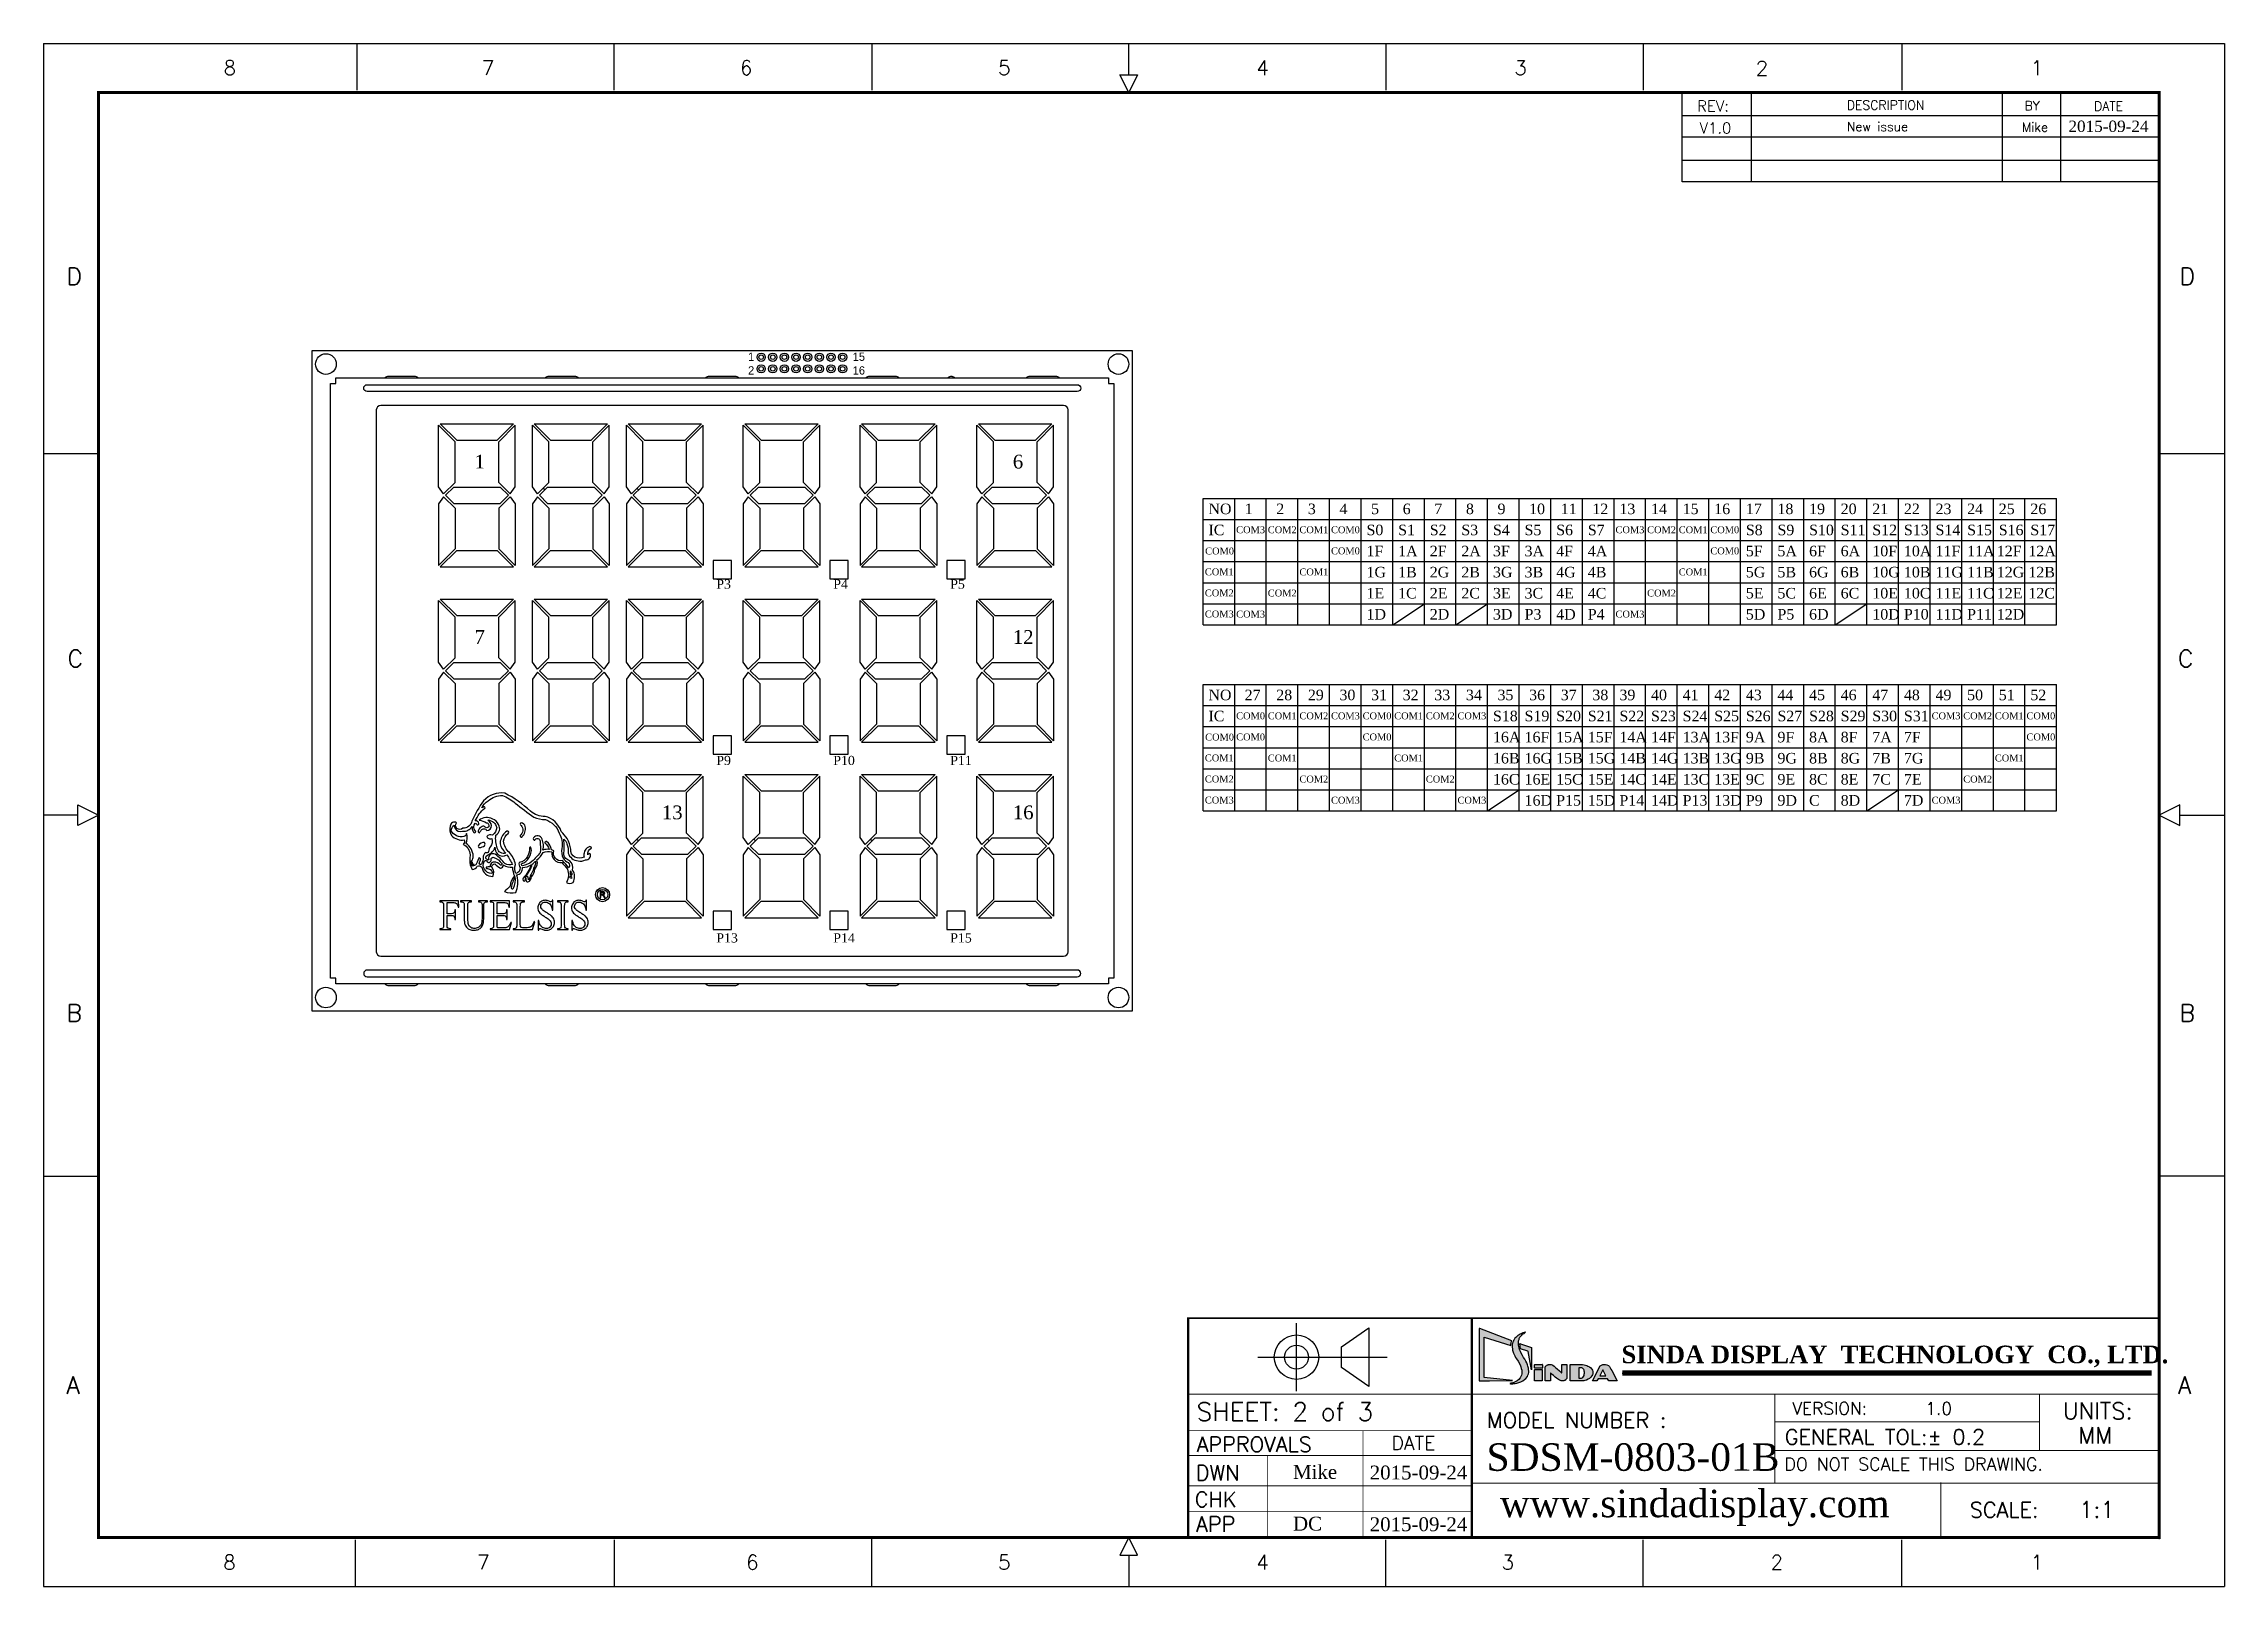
# Model space of a CAD drawing. Header units: millimetres. Extents: x 455 to 3181, y 44 to 381.
# Drawn here: x 2033.6 to 2509.6, y 44.5 to 381.1 of the extents above; entities that cross this region are included whole.
import ezdxf

# ---------------------------------------------------------------- set-up
doc = ezdxf.new("R2010")
doc.units = ezdxf.units.MM
for name, color, linetype in [('BZ', 67, 'Continuous'), ('PCB', 3, 'Continuous'), ('SPEC', 2, 'Continuous')]:
    doc.layers.add(name, color=color, linetype=linetype)
doc.styles.add('ROMANS', font='romans.shx', dxfattribs={"width": 0.8})
doc.styles.add('样式 3', font='swissek.ttf')

msp = doc.modelspace()

# ---------------------------------------------------------------- texts
at = {"style": 'ROMANS'}
msp.add_text('VERSION:', height=2.7216, dxfattribs=at).set_placement((2415.268, 81.955))
at = {"linetype": 'ByBlock', "insert": (2475.545, 364.278), "char_height": 2.48123, "width": 18.17678, "attachment_point": 1}
msp.add_mtext('{\\fTimes New Roman|b0|i0|c186|p18;201\\fTimes New Roman|b0|i0|c0|p18;5\\fTimes New Roman|b0|i0|c186|p18;-\\fTimes New Roman|b0|i0|c0|p18;09\\fTimes New Roman|b0|i0|c186|p18;-\\fTimes New Roman|b0|i0|c0|p18;24}', dxfattribs=at)
at = {"insert": (2378, 97.009), "char_height": 3.838388, "width": 125.09848, "attachment_point": 1}
msp.add_mtext('{\\fTimes New Roman|b1|i0|c0|p18;SINDA\\fTimes New Roman|b1|i0|c134|p18; \\fTimes New Roman|b1|i0|c0|p18;DISPLAY\\fTimes New Roman|b1|i0|c134|p18;  \\fTimes New Roman|b1|i0|c0|p18;TECHNOLOGY\\fTimes New Roman|b1|i0|c134|p18;  \\fTimes New Roman|b1|i0|c0|p18;CO.,\\fTimes New Roman|b1|i0|c134|p18; \\fTimes New Roman|b1|i0|c0|p18;LTD.}', dxfattribs=at)
at = {"color": 7, "attachment_point": 1, "style": '样式 3'}
for s, insert, char_height, width in [('{\\fTimes New Roman|b0|i0|c186|p18;SDS\\fTimes New Roman|b0|i0|c0|p18;M-0803-01B}', (2348.525, 75.697), 5.99959, 55.13122), ('{\\fTimes New Roman|b0|i0|c0|p18;Mike}', (2306.282, 70.961), 3.02273, 37.26338), ('{\\fTimes New Roman|b0|i0|c0|p18;2015\\fTimes New Roman|b0|i0|c186|p18;-\\fTimes New Roman|b0|i0|c0|p18;09\\fTimes New Roman|b0|i0|c186|p18;-\\fTimes New Roman|b0|i0|c0|p18;24}', (2323.029, 70.832), 3.022731, 24.21946), ('{\\fTimes New Roman|b0|i0|c186|p18;www.sindadisplay.com}', (2351.444, 65.575), 5.99959, 94.37008), ('{\\fTimes New Roman|b0|i0|c0|p18;D\\fTimes New Roman|b0|i0|c186|p18;C}', (2306.282, 59.678), 3.02273, 37.26338), ('{\\fTimes New Roman|b0|i0|c0|p18;2015\\fTimes New Roman|b0|i0|c186|p18;-\\fTimes New Roman|b0|i0|c0|p18;09\\fTimes New Roman|b0|i0|c186|p18;-\\fTimes New Roman|b0|i0|c0|p18;24}', (2323.029, 59.549), 3.022731, 37.26338)]:
    msp.add_mtext(s, dxfattribs=dict(at, insert=insert, char_height=char_height, width=width))
at = {"style": 'ROMANS'}
msp.add_attdef('1.0', (2444.323, 81.933), '1.0', height=2.7217, dxfattribs=at)
at = {"layer": 'BZ', "attachment_point": 1}
for s, insert, char_height, width in [('{\\fTimes New Roman|b0|i0|c0|p18;1}', (2127.628, 291.379), 3, 2.09822), ('{\\fTimes New Roman|b0|i0|c0|p18;6}', (2245.128, 291.379), 3, 2.09822), ('{\\fTimes New Roman|b0|i0|c0|p18;NO}', (2287.837, 280.72), 2.3, 2.56528), ('{\\fTimes New Roman|b0|i0|c0|p18;IC}', (2287.837, 276.12), 2.3, 2.56528), ('{\\fTimes New Roman|b0|i0|c0|p18;1}', (2295.732, 280.72), 2.3, 2.56528), ('{\\fTimes New Roman|b0|i0|c0|p18;2}', (2302.632, 280.72), 2.3, 2.56528), ('{\\fTimes New Roman|b0|i0|c0|p18;3}', (2309.532, 280.72), 2.3, 2.56528), ('{\\fTimes New Roman|b0|i0|c0|p18;4}', (2316.432, 280.72), 2.3, 2.56528), ('{\\fTimes New Roman|b0|i0|c0|p18;S0}', (2322.337, 276.12), 2.3, 2.56528), ('{\\fTimes New Roman|b0|i0|c0|p18;5}', (2323.332, 280.72), 2.3, 2.56528), ('{\\fTimes New Roman|b0|i0|c0|p18;S1}', (2329.237, 276.12), 2.3, 2.56528), ('{\\fTimes New Roman|b0|i0|c0|p18;6}', (2330.232, 280.72), 2.3, 2.56528), ('{\\fTimes New Roman|b0|i0|c0|p18;S2}', (2336.137, 276.12), 2.3, 2.56528), ('{\\fTimes New Roman|b0|i0|c0|p18;7}', (2337.132, 280.72), 2.3, 2.56528), ('{\\fTimes New Roman|b0|i0|c0|p18;S3}', (2343.037, 276.12), 2.3, 2.56528), ('{\\fTimes New Roman|b0|i0|c0|p18;8}', (2344.032, 280.72), 2.3, 2.56528), ('{\\fTimes New Roman|b0|i0|c0|p18;S4}', (2349.937, 276.12), 2.3, 2.56528), ('{\\fTimes New Roman|b0|i0|c0|p18;9}', (2350.932, 280.72), 2.3, 2.56528), ('{\\fTimes New Roman|b0|i0|c0|p18;S5}', (2356.837, 276.12), 2.3, 2.56528), ('{\\fTimes New Roman|b0|i0|c0|p18;10}', (2357.832, 280.72), 2.3, 2.56528), ('{\\fTimes New Roman|b0|i0|c0|p18;S6}', (2363.737, 276.12), 2.3, 2.56528), ('{\\fTimes New Roman|b0|i0|c0|p18;11}', (2364.732, 280.72), 2.3, 2.56528), ('{\\fTimes New Roman|b0|i0|c0|p18;S7}', (2370.637, 276.12), 2.3, 2.56528), ('{\\fTimes New Roman|b0|i0|c0|p18;12}', (2371.632, 280.72), 2.3, 2.56528), ('{\\fTimes New Roman|b0|i0|c0|p18;13}', (2377.537, 280.72), 2.3, 2.56528), ('{\\fTimes New Roman|b0|i0|c0|p18;14}', (2384.437, 280.72), 2.3, 2.56528), ('{\\fTimes New Roman|b0|i0|c0|p18;15}', (2391.337, 280.72), 2.3, 2.56528), ('{\\fTimes New Roman|b0|i0|c0|p18;16}', (2398.237, 280.72), 2.3, 2.56528), ('{\\fTimes New Roman|b0|i0|c0|p18;S8}', (2405.137, 276.12), 2.3, 2.56528), ('{\\fTimes New Roman|b0|i0|c0|p18;17}', (2405.137, 280.72), 2.3, 2.56528), ('{\\fTimes New Roman|b0|i0|c0|p18;S9}', (2412.037, 276.12), 2.3, 2.56528), ('{\\fTimes New Roman|b0|i0|c0|p18;18}', (2412.037, 280.72), 2.3, 2.56528), ('{\\fTimes New Roman|b0|i0|c0|p18;S10}', (2418.937, 276.12), 2.3, 2.56528), ('{\\fTimes New Roman|b0|i0|c0|p18;19}', (2418.937, 280.72), 2.3, 2.56528), ('{\\fTimes New Roman|b0|i0|c0|p18;20}', (2425.837, 280.72), 2.3, 2.56528), ('{\\fTimes New Roman|b0|i0|c0|p18;S11}', (2425.837, 276.12), 2.3, 2.56528), ('{\\fTimes New Roman|b0|i0|c0|p18;21}', (2432.737, 280.72), 2.3, 2.56528), ('{\\fTimes New Roman|b0|i0|c0|p18;S12}', (2432.737, 276.12), 2.3, 2.56528), ('{\\fTimes New Roman|b0|i0|c0|p18;22}', (2439.637, 280.72), 2.3, 2.56528), ('{\\fTimes New Roman|b0|i0|c0|p18;S13}', (2439.637, 276.12), 2.3, 2.56528), ('{\\fTimes New Roman|b0|i0|c0|p18;23}', (2446.537, 280.72), 2.3, 2.56528), ('{\\fTimes New Roman|b0|i0|c0|p18;S14}', (2446.537, 276.12), 2.3, 2.56528), ('{\\fTimes New Roman|b0|i0|c0|p18;24}', (2453.437, 280.72), 2.3, 2.56528), ('{\\fTimes New Roman|b0|i0|c0|p18;S15}', (2453.437, 276.12), 2.3, 2.56528), ('{\\fTimes New Roman|b0|i0|c0|p18;25}', (2460.337, 280.72), 2.3, 2.56528), ('{\\fTimes New Roman|b0|i0|c0|p18;S16}', (2460.337, 276.12), 2.3, 2.56528), ('{\\fTimes New Roman|b0|i0|c0|p18;26}', (2467.237, 280.72), 2.3, 2.56528), ('{\\fTimes New Roman|b0|i0|c0|p18;S17}', (2467.237, 276.12), 2.3, 2.56528), ('{\\fTimes New Roman|b0|i0|c0|p18;COM3}', (2293.882, 275.76), 1.5, 2.56528), ('{\\fTimes New Roman|b0|i0|c0|p18;COM2}', (2300.782, 275.76), 1.5, 2.56528), ('{\\fTimes New Roman|b0|i0|c0|p18;COM1}', (2307.682, 275.76), 1.5, 2.56528), ('{\\fTimes New Roman|b0|i0|c0|p18;COM0}', (2314.582, 275.76), 1.5, 2.56528), ('{\\fTimes New Roman|b0|i0|c0|p18;1F}', (2322.337, 271.52), 2.3, 2.56528), ('{\\fTimes New Roman|b0|i0|c0|p18;1A}', (2329.237, 271.52), 2.3, 2.56528), ('{\\fTimes New Roman|b0|i0|c0|p18;2F}', (2336.137, 271.52), 2.3, 2.56528), ('{\\fTimes New Roman|b0|i0|c0|p18;2A}', (2343.037, 271.52), 2.3, 2.56528), ('{\\fTimes New Roman|b0|i0|c0|p18;3F}', (2349.937, 271.52), 2.3, 2.56528), ('{\\fTimes New Roman|b0|i0|c0|p18;3A}', (2356.837, 271.52), 2.3, 2.56528), ('{\\fTimes New Roman|b0|i0|c0|p18;4F}', (2363.737, 271.52), 2.3, 2.56528), ('{\\fTimes New Roman|b0|i0|c0|p18;4A}', (2370.637, 271.52), 2.3, 2.56528), ('{\\fTimes New Roman|b0|i0|c0|p18;COM3}', (2376.682, 275.76), 1.5, 2.56528), ('{\\fTimes New Roman|b0|i0|c0|p18;COM2}', (2383.582, 275.76), 1.5, 2.56528), ('{\\fTimes New Roman|b0|i0|c0|p18;COM1}', (2390.482, 275.76), 1.5, 2.56528), ('{\\fTimes New Roman|b0|i0|c0|p18;COM0}', (2397.382, 275.76), 1.5, 2.56528), ('{\\fTimes New Roman|b0|i0|c0|p18;5F}', (2405.137, 271.52), 2.3, 2.56528), ('{\\fTimes New Roman|b0|i0|c0|p18;5A}', (2412.037, 271.52), 2.3, 2.56528), ('{\\fTimes New Roman|b0|i0|c0|p18;6F}', (2418.937, 271.52), 2.3, 2.56528), ('{\\fTimes New Roman|b0|i0|c0|p18;6A}', (2425.837, 271.52), 2.3, 2.56528), ('{\\fTimes New Roman|b0|i0|c0|p18;10F}', (2432.737, 271.52), 2.3, 2.56528), ('{\\fTimes New Roman|b0|i0|c0|p18;10A}', (2439.637, 271.52), 2.3, 2.56528), ('{\\fTimes New Roman|b0|i0|c0|p18;11F}', (2446.537, 271.52), 2.3, 2.56528), ('{\\fTimes New Roman|b0|i0|c0|p18;11A}', (2453.437, 271.52), 2.3, 2.56528), ('{\\fTimes New Roman|b0|i0|c0|p18;12F}', (2459.911, 271.52), 2.3, 2.56528), ('{\\fTimes New Roman|b0|i0|c0|p18;12A}', (2466.811, 271.52), 2.3, 2.56528), ('{\\fTimes New Roman|b0|i0|c0|p18;COM1}', (2287.049, 266.583), 1.5, 2.56528), ('{\\fTimes New Roman|b0|i0|c0|p18;COM0}', (2287.11, 271.126), 1.5, 2.56528), ('{\\fTimes New Roman|b0|i0|c0|p18;COM1}', (2307.682, 266.56), 1.5, 2.56528), ('{\\fTimes New Roman|b0|i0|c0|p18;COM0}', (2314.582, 271.16), 1.5, 2.56528), ('{\\fTimes New Roman|b0|i0|c0|p18;1G}', (2322.337, 266.92), 2.3, 2.56528), ('{\\fTimes New Roman|b0|i0|c0|p18;1B}', (2329.237, 266.92), 2.3, 2.56528), ('{\\fTimes New Roman|b0|i0|c0|p18;2G}', (2336.137, 266.92), 2.3, 2.56528), ('{\\fTimes New Roman|b0|i0|c0|p18;2B}', (2343.037, 266.92), 2.3, 2.56528), ('{\\fTimes New Roman|b0|i0|c0|p18;3G}', (2349.937, 266.92), 2.3, 2.56528), ('{\\fTimes New Roman|b0|i0|c0|p18;3B}', (2356.837, 266.92), 2.3, 2.56528), ('{\\fTimes New Roman|b0|i0|c0|p18;4G}', (2363.737, 266.92), 2.3, 2.56528), ('{\\fTimes New Roman|b0|i0|c0|p18;4B}', (2370.637, 266.92), 2.3, 2.56528), ('{\\fTimes New Roman|b0|i0|c0|p18;COM1}', (2390.482, 266.56), 1.5, 2.56528), ('{\\fTimes New Roman|b0|i0|c0|p18;COM0}', (2397.382, 271.16), 1.5, 2.56528), ('{\\fTimes New Roman|b0|i0|c0|p18;5G}', (2405.137, 266.92), 2.3, 2.56528), ('{\\fTimes New Roman|b0|i0|c0|p18;5B}', (2412.037, 266.92), 2.3, 2.56528), ('{\\fTimes New Roman|b0|i0|c0|p18;6G}', (2418.937, 266.92), 2.3, 2.56528), ('{\\fTimes New Roman|b0|i0|c0|p18;6B}', (2425.837, 266.92), 2.3, 2.56528), ('{\\fTimes New Roman|b0|i0|c0|p18;10G}', (2432.737, 266.92), 2.3, 2.56528), ('{\\fTimes New Roman|b0|i0|c0|p18;10B}', (2439.637, 266.92), 2.3, 2.56528), ('{\\fTimes New Roman|b0|i0|c0|p18;11G}', (2446.537, 266.92), 2.3, 2.56528), ('{\\fTimes New Roman|b0|i0|c0|p18;11B}', (2453.437, 266.92), 2.3, 2.56528), ('{\\fTimes New Roman|b0|i0|c0|p18;12G}', (2459.911, 266.92), 2.3, 2.56528), ('{\\fTimes New Roman|b0|i0|c0|p18;12B}', (2466.811, 266.92), 2.3, 2.56528), ('{\\fTimes New Roman|b0|i0|c0|p18;P3}', (2180.411, 264.159), 2, 2.09822), ('{\\fTimes New Roman|b0|i0|c0|p18;P4}', (2205.943, 264.159), 2, 2.09822), ('{\\fTimes New Roman|b0|i0|c0|p18;P5}', (2231.465, 264.159), 2, 2.09822), ('{\\fTimes New Roman|b0|i0|c0|p18;COM2}', (2287.049, 261.983), 1.5, 2.56528), ('{\\fTimes New Roman|b0|i0|c0|p18;COM2}', (2300.782, 261.96), 1.5, 2.56528), ('{\\fTimes New Roman|b0|i0|c0|p18;1E}', (2322.337, 262.32), 2.3, 2.56528), ('{\\fTimes New Roman|b0|i0|c0|p18;1C}', (2329.237, 262.32), 2.3, 2.56528), ('{\\fTimes New Roman|b0|i0|c0|p18;2E}', (2336.137, 262.32), 2.3, 2.56528), ('{\\fTimes New Roman|b0|i0|c0|p18;2C}', (2343.037, 262.32), 2.3, 2.56528), ('{\\fTimes New Roman|b0|i0|c0|p18;3E}', (2349.937, 262.32), 2.3, 2.56528), ('{\\fTimes New Roman|b0|i0|c0|p18;3C}', (2356.837, 262.32), 2.3, 2.56528), ('{\\fTimes New Roman|b0|i0|c0|p18;4E}', (2363.737, 262.32), 2.3, 2.56528), ('{\\fTimes New Roman|b0|i0|c0|p18;4C}', (2370.637, 262.32), 2.3, 2.56528), ('{\\fTimes New Roman|b0|i0|c0|p18;COM2}', (2383.582, 261.96), 1.5, 2.56528), ('{\\fTimes New Roman|b0|i0|c0|p18;5E}', (2405.137, 262.32), 2.3, 2.56528), ('{\\fTimes New Roman|b0|i0|c0|p18;5C}', (2412.037, 262.32), 2.3, 2.56528), ('{\\fTimes New Roman|b0|i0|c0|p18;6E}', (2418.937, 262.32), 2.3, 2.56528), ('{\\fTimes New Roman|b0|i0|c0|p18;6C}', (2425.837, 262.32), 2.3, 2.56528), ('{\\fTimes New Roman|b0|i0|c0|p18;10E}', (2432.737, 262.32), 2.3, 2.56528), ('{\\fTimes New Roman|b0|i0|c0|p18;10C}', (2439.637, 262.32), 2.3, 2.56528), ('{\\fTimes New Roman|b0|i0|c0|p18;11E}', (2446.537, 262.32), 2.3, 2.56528), ('{\\fTimes New Roman|b0|i0|c0|p18;11C}', (2453.437, 262.32), 2.3, 2.56528), ('{\\fTimes New Roman|b0|i0|c0|p18;12E}', (2459.911, 262.32), 2.3, 2.56528), ('{\\fTimes New Roman|b0|i0|c0|p18;12C}', (2466.811, 262.32), 2.3, 2.56528), ('{\\fTimes New Roman|b0|i0|c0|p18;COM3}', (2287.049, 257.383), 1.5, 2.56528), ('{\\fTimes New Roman|b0|i0|c0|p18;COM3}', (2293.882, 257.36), 1.5, 2.56528), ('{\\fTimes New Roman|b0|i0|c0|p18;1D}', (2322.337, 257.72), 2.3, 2.56528), ('{\\fTimes New Roman|b0|i0|c0|p18;2D}', (2336.137, 257.72), 2.3, 2.56528), ('{\\fTimes New Roman|b0|i0|c0|p18;3D}', (2349.937, 257.72), 2.3, 2.56528), ('{\\fTimes New Roman|b0|i0|c0|p18;P3}', (2356.837, 257.72), 2.3, 2.56528), ('{\\fTimes New Roman|b0|i0|c0|p18;4D}', (2363.737, 257.72), 2.3, 2.56528), ('{\\fTimes New Roman|b0|i0|c0|p18;P4}', (2370.637, 257.72), 2.3, 2.56528), ('{\\fTimes New Roman|b0|i0|c0|p18;COM3}', (2376.682, 257.36), 1.5, 2.56528), ('{\\fTimes New Roman|b0|i0|c0|p18;5D}', (2405.137, 257.72), 2.3, 2.56528), ('{\\fTimes New Roman|b0|i0|c0|p18;P5}', (2412.037, 257.72), 2.3, 2.56528), ('{\\fTimes New Roman|b0|i0|c0|p18;6D}', (2418.937, 257.72), 2.3, 2.56528), ('{\\fTimes New Roman|b0|i0|c0|p18;10D}', (2432.737, 257.72), 2.3, 2.56528), ('{\\fTimes New Roman|b0|i0|c0|p18;P10}', (2439.637, 257.72), 2.3, 2.56528), ('{\\fTimes New Roman|b0|i0|c0|p18;11D}', (2446.537, 257.72), 2.3, 2.56528), ('{\\fTimes New Roman|b0|i0|c0|p18;P11}', (2453.437, 257.72), 2.3, 2.56528), ('{\\fTimes New Roman|b0|i0|c0|p18;12D}', (2459.911, 257.72), 2.3, 2.56528), ('{\\fTimes New Roman|b0|i0|c0|p18;7}', (2127.628, 253.118), 3, 2.09822), ('{\\fTimes New Roman|b0|i0|c0|p18;12}', (2245.128, 253.118), 3, 2.09822), ('{\\fTimes New Roman|b0|i0|c0|p18;NO}', (2287.837, 240.124), 2.3, 2.56528), ('{\\fTimes New Roman|b0|i0|c0|p18;27}', (2295.732, 240.124), 2.3, 2.56528), ('{\\fTimes New Roman|b0|i0|c0|p18;28}', (2302.632, 240.124), 2.3, 2.56528), ('{\\fTimes New Roman|b0|i0|c0|p18;29}', (2309.532, 240.124), 2.3, 2.56528), ('{\\fTimes New Roman|b0|i0|c0|p18;30}', (2316.432, 240.124), 2.3, 2.56528), ('{\\fTimes New Roman|b0|i0|c0|p18;31}', (2323.332, 240.124), 2.3, 2.56528), ('{\\fTimes New Roman|b0|i0|c0|p18;32}', (2330.232, 240.124), 2.3, 2.56528), ('{\\fTimes New Roman|b0|i0|c0|p18;33}', (2337.132, 240.124), 2.3, 2.56528), ('{\\fTimes New Roman|b0|i0|c0|p18;34}', (2344.032, 240.124), 2.3, 2.56528), ('{\\fTimes New Roman|b0|i0|c0|p18;35}', (2350.932, 240.124), 2.3, 2.56528), ('{\\fTimes New Roman|b0|i0|c0|p18;36}', (2357.832, 240.124), 2.3, 2.56528), ('{\\fTimes New Roman|b0|i0|c0|p18;37}', (2364.732, 240.124), 2.3, 2.56528), ('{\\fTimes New Roman|b0|i0|c0|p18;38}', (2371.632, 240.124), 2.3, 2.56528), ('{\\fTimes New Roman|b0|i0|c0|p18;39}', (2377.537, 240.124), 2.3, 2.56528), ('{\\fTimes New Roman|b0|i0|c0|p18;40}', (2384.437, 240.124), 2.3, 2.56528), ('{\\fTimes New Roman|b0|i0|c0|p18;41}', (2391.337, 240.124), 2.3, 2.56528), ('{\\fTimes New Roman|b0|i0|c0|p18;42}', (2398.237, 240.124), 2.3, 2.56528), ('{\\fTimes New Roman|b0|i0|c0|p18;43}', (2405.137, 240.124), 2.3, 2.56528), ('{\\fTimes New Roman|b0|i0|c0|p18;44}', (2412.037, 240.124), 2.3, 2.56528), ('{\\fTimes New Roman|b0|i0|c0|p18;45}', (2418.937, 240.124), 2.3, 2.56528), ('{\\fTimes New Roman|b0|i0|c0|p18;46}', (2425.837, 240.124), 2.3, 2.56528), ('{\\fTimes New Roman|b0|i0|c0|p18;47}', (2432.737, 240.124), 2.3, 2.56528), ('{\\fTimes New Roman|b0|i0|c0|p18;48}', (2439.637, 240.124), 2.3, 2.56528), ('{\\fTimes New Roman|b0|i0|c0|p18;49}', (2446.537, 240.124), 2.3, 2.56528), ('{\\fTimes New Roman|b0|i0|c0|p18;50}', (2453.437, 240.124), 2.3, 2.56528), ('{\\fTimes New Roman|b0|i0|c0|p18;51}', (2460.337, 240.124), 2.3, 2.56528), ('{\\fTimes New Roman|b0|i0|c0|p18;52}', (2467.237, 240.124), 2.3, 2.56528), ('{\\fTimes New Roman|b0|i0|c0|p18;IC}', (2287.837, 235.524), 2.3, 2.56528), ('{\\fTimes New Roman|b0|i0|c0|p18;COM0}', (2293.882, 235.165), 1.5, 2.56528), ('{\\fTimes New Roman|b0|i0|c0|p18;COM1}', (2300.782, 235.165), 1.5, 2.56528), ('{\\fTimes New Roman|b0|i0|c0|p18;COM2}', (2307.682, 235.165), 1.5, 2.56528), ('{\\fTimes New Roman|b0|i0|c0|p18;COM3}', (2314.582, 235.165), 1.5, 2.56528), ('{\\fTimes New Roman|b0|i0|c0|p18;COM0}', (2321.482, 235.165), 1.5, 2.56528), ('{\\fTimes New Roman|b0|i0|c0|p18;COM1}', (2328.382, 235.165), 1.5, 2.56528), ('{\\fTimes New Roman|b0|i0|c0|p18;COM2}', (2335.282, 235.165), 1.5, 2.56528), ('{\\fTimes New Roman|b0|i0|c0|p18;COM3}', (2342.182, 235.165), 1.5, 2.56528), ('{\\fTimes New Roman|b0|i0|c0|p18;S18}', (2349.937, 235.524), 2.3, 2.56528), ('{\\fTimes New Roman|b0|i0|c0|p18;S19}', (2356.837, 235.524), 2.3, 2.56528), ('{\\fTimes New Roman|b0|i0|c0|p18;S20}', (2363.737, 235.524), 2.3, 2.56528), ('{\\fTimes New Roman|b0|i0|c0|p18;S21}', (2370.637, 235.524), 2.3, 2.56528), ('{\\fTimes New Roman|b0|i0|c0|p18;S22}', (2377.537, 235.524), 2.3, 2.56528), ('{\\fTimes New Roman|b0|i0|c0|p18;S23}', (2384.437, 235.524), 2.3, 2.56528), ('{\\fTimes New Roman|b0|i0|c0|p18;S24}', (2391.337, 235.524), 2.3, 2.56528), ('{\\fTimes New Roman|b0|i0|c0|p18;S25}', (2398.237, 235.524), 2.3, 2.56528), ('{\\fTimes New Roman|b0|i0|c0|p18;S26}', (2405.137, 235.524), 2.3, 2.56528), ('{\\fTimes New Roman|b0|i0|c0|p18;S27}', (2412.037, 235.524), 2.3, 2.56528), ('{\\fTimes New Roman|b0|i0|c0|p18;S28}', (2418.937, 235.524), 2.3, 2.56528), ('{\\fTimes New Roman|b0|i0|c0|p18;S29}', (2425.837, 235.524), 2.3, 2.56528), ('{\\fTimes New Roman|b0|i0|c0|p18;S30}', (2432.737, 235.524), 2.3, 2.56528), ('{\\fTimes New Roman|b0|i0|c0|p18;S31}', (2439.637, 235.524), 2.3, 2.56528), ('{\\fTimes New Roman|b0|i0|c0|p18;COM3}', (2445.682, 235.165), 1.5, 2.56528), ('{\\fTimes New Roman|b0|i0|c0|p18;COM2}', (2452.582, 235.165), 1.5, 2.56528), ('{\\fTimes New Roman|b0|i0|c0|p18;COM1}', (2459.482, 235.165), 1.5, 2.56528), ('{\\fTimes New Roman|b0|i0|c0|p18;COM0}', (2466.382, 235.165), 1.5, 2.56528), ('{\\fTimes New Roman|b0|i0|c0|p18;COM0}', (2287.11, 230.531), 1.5, 2.56528), ('{\\fTimes New Roman|b0|i0|c0|p18;COM0}', (2293.882, 230.565), 1.5, 2.56528), ('{\\fTimes New Roman|b0|i0|c0|p18;COM0}', (2321.482, 230.565), 1.5, 2.56528), ('{\\fTimes New Roman|b0|i0|c0|p18;16A}', (2349.937, 230.924), 2.3, 2.56528), ('{\\fTimes New Roman|b0|i0|c0|p18;16F}', (2356.837, 230.924), 2.3, 2.56528), ('{\\fTimes New Roman|b0|i0|c0|p18;15A}', (2363.737, 230.924), 2.3, 2.56528), ('{\\fTimes New Roman|b0|i0|c0|p18;15F}', (2370.637, 230.924), 2.3, 2.56528), ('{\\fTimes New Roman|b0|i0|c0|p18;14A}', (2377.537, 230.924), 2.3, 2.56528), ('{\\fTimes New Roman|b0|i0|c0|p18;14F}', (2384.437, 230.924), 2.3, 2.56528), ('{\\fTimes New Roman|b0|i0|c0|p18;13A}', (2391.337, 230.924), 2.3, 2.56528), ('{\\fTimes New Roman|b0|i0|c0|p18;13F}', (2398.237, 230.924), 2.3, 2.56528), ('{\\fTimes New Roman|b0|i0|c0|p18;9A}', (2405.137, 230.924), 2.3, 2.56528), ('{\\fTimes New Roman|b0|i0|c0|p18;9F}', (2412.037, 230.924), 2.3, 2.56528), ('{\\fTimes New Roman|b0|i0|c0|p18;8A}', (2418.937, 230.924), 2.3, 2.56528), ('{\\fTimes New Roman|b0|i0|c0|p18;8F}', (2425.837, 230.924), 2.3, 2.56528), ('{\\fTimes New Roman|b0|i0|c0|p18;7A}', (2432.737, 230.924), 2.3, 2.56528), ('{\\fTimes New Roman|b0|i0|c0|p18;7F}', (2439.637, 230.924), 2.3, 2.56528), ('{\\fTimes New Roman|b0|i0|c0|p18;COM0}', (2466.382, 230.565), 1.5, 2.56528), ('{\\fTimes New Roman|b0|i0|c0|p18;P9}', (2180.411, 225.687), 2, 2.09822), ('{\\fTimes New Roman|b0|i0|c0|p18;P10}', (2205.943, 225.687), 2, 2.09822), ('{\\fTimes New Roman|b0|i0|c0|p18;P11}', (2231.465, 225.687), 2, 2.09822), ('{\\fTimes New Roman|b0|i0|c0|p18;COM1}', (2287.049, 225.987), 1.5, 2.56528), ('{\\fTimes New Roman|b0|i0|c0|p18;COM1}', (2300.782, 225.965), 1.5, 2.56528), ('{\\fTimes New Roman|b0|i0|c0|p18;COM1}', (2328.382, 225.965), 1.5, 2.56528), ('{\\fTimes New Roman|b0|i0|c0|p18;16B}', (2349.937, 226.324), 2.3, 2.56528), ('{\\fTimes New Roman|b0|i0|c0|p18;16G}', (2356.837, 226.324), 2.3, 2.56528), ('{\\fTimes New Roman|b0|i0|c0|p18;15B}', (2363.737, 226.324), 2.3, 2.56528), ('{\\fTimes New Roman|b0|i0|c0|p18;15G}', (2370.637, 226.324), 2.3, 2.56528), ('{\\fTimes New Roman|b0|i0|c0|p18;14B}', (2377.537, 226.324), 2.3, 2.56528), ('{\\fTimes New Roman|b0|i0|c0|p18;14G}', (2384.437, 226.324), 2.3, 2.56528), ('{\\fTimes New Roman|b0|i0|c0|p18;13B}', (2391.337, 226.324), 2.3, 2.56528), ('{\\fTimes New Roman|b0|i0|c0|p18;13G}', (2398.237, 226.324), 2.3, 2.56528), ('{\\fTimes New Roman|b0|i0|c0|p18;9B}', (2405.137, 226.324), 2.3, 2.56528), ('{\\fTimes New Roman|b0|i0|c0|p18;9G}', (2412.037, 226.324), 2.3, 2.56528), ('{\\fTimes New Roman|b0|i0|c0|p18;8B}', (2418.937, 226.324), 2.3, 2.56528), ('{\\fTimes New Roman|b0|i0|c0|p18;8G}', (2425.837, 226.324), 2.3, 2.56528), ('{\\fTimes New Roman|b0|i0|c0|p18;7B}', (2432.737, 226.324), 2.3, 2.56528), ('{\\fTimes New Roman|b0|i0|c0|p18;7G}', (2439.637, 226.324), 2.3, 2.56528), ('{\\fTimes New Roman|b0|i0|c0|p18;COM1}', (2459.482, 225.965), 1.5, 2.56528), ('{\\fTimes New Roman|b0|i0|c0|p18;COM2}', (2287.049, 221.387), 1.5, 2.56528), ('{\\fTimes New Roman|b0|i0|c0|p18;COM2}', (2307.682, 221.365), 1.5, 2.56528), ('{\\fTimes New Roman|b0|i0|c0|p18;COM2}', (2335.282, 221.365), 1.5, 2.56528), ('{\\fTimes New Roman|b0|i0|c0|p18;16C}', (2349.937, 221.724), 2.3, 2.56528), ('{\\fTimes New Roman|b0|i0|c0|p18;16E}', (2356.837, 221.724), 2.3, 2.56528), ('{\\fTimes New Roman|b0|i0|c0|p18;15C}', (2363.737, 221.724), 2.3, 2.56528), ('{\\fTimes New Roman|b0|i0|c0|p18;15E}', (2370.637, 221.724), 2.3, 2.56528), ('{\\fTimes New Roman|b0|i0|c0|p18;14C}', (2377.537, 221.724), 2.3, 2.56528), ('{\\fTimes New Roman|b0|i0|c0|p18;14E}', (2384.437, 221.724), 2.3, 2.56528), ('{\\fTimes New Roman|b0|i0|c0|p18;13C}', (2391.337, 221.724), 2.3, 2.56528), ('{\\fTimes New Roman|b0|i0|c0|p18;13E}', (2398.237, 221.724), 2.3, 2.56528), ('{\\fTimes New Roman|b0|i0|c0|p18;9C}', (2405.137, 221.724), 2.3, 2.56528), ('{\\fTimes New Roman|b0|i0|c0|p18;9E}', (2412.037, 221.724), 2.3, 2.56528), ('{\\fTimes New Roman|b0|i0|c0|p18;8C}', (2418.937, 221.724), 2.3, 2.56528), ('{\\fTimes New Roman|b0|i0|c0|p18;8E}', (2425.837, 221.724), 2.3, 2.56528), ('{\\fTimes New Roman|b0|i0|c0|p18;7C}', (2432.737, 221.724), 2.3, 2.56528), ('{\\fTimes New Roman|b0|i0|c0|p18;7E}', (2439.637, 221.724), 2.3, 2.56528), ('{\\fTimes New Roman|b0|i0|c0|p18;COM2}', (2452.582, 221.365), 1.5, 2.56528), ('{\\fTimes New Roman|b0|i0|c0|p18;13}', (2168.522, 214.857), 3, 2.09822), ('{\\fTimes New Roman|b0|i0|c0|p18;16}', (2245.128, 214.857), 3, 2.09822), ('{\\fTimes New Roman|b0|i0|c0|p18;COM3}', (2287.049, 216.787), 1.5, 2.56528), ('{\\fTimes New Roman|b0|i0|c0|p18;COM3}', (2314.582, 216.765), 1.5, 2.56528), ('{\\fTimes New Roman|b0|i0|c0|p18;COM3}', (2342.182, 216.765), 1.5, 2.56528), ('{\\fTimes New Roman|b0|i0|c0|p18;16D}', (2356.837, 217.124), 2.3, 2.56528), ('{\\fTimes New Roman|b0|i0|c0|p18;P15}', (2363.737, 217.124), 2.3, 2.56528), ('{\\fTimes New Roman|b0|i0|c0|p18;15D}', (2370.637, 217.124), 2.3, 2.56528), ('{\\fTimes New Roman|b0|i0|c0|p18;P14}', (2377.537, 217.124), 2.3, 2.56528), ('{\\fTimes New Roman|b0|i0|c0|p18;14D}', (2384.437, 217.124), 2.3, 2.56528), ('{\\fTimes New Roman|b0|i0|c0|p18;P13}', (2391.337, 217.124), 2.3, 2.56528), ('{\\fTimes New Roman|b0|i0|c0|p18;13D}', (2398.237, 217.124), 2.3, 2.56528), ('{\\fTimes New Roman|b0|i0|c0|p18;P9}', (2405.137, 217.124), 2.3, 2.56528), ('{\\fTimes New Roman|b0|i0|c0|p18;9D}', (2412.037, 217.124), 2.3, 2.56528), ('{\\fTimes New Roman|b0|i0|c0|p18;C}', (2418.937, 217.124), 2.3, 2.56528), ('{\\fTimes New Roman|b0|i0|c0|p18;8D}', (2425.837, 217.124), 2.3, 2.56528), ('{\\fTimes New Roman|b0|i0|c0|p18;7D}', (2439.637, 217.124), 2.3, 2.56528), ('{\\fTimes New Roman|b0|i0|c0|p18;COM3}', (2445.682, 216.765), 1.5, 2.56528), ('{\\fTimes New Roman|b0|i0|c0|p18;P13}', (2180.411, 186.963), 2, 2.09822), ('{\\fTimes New Roman|b0|i0|c0|p18;P14}', (2205.943, 186.963), 2, 2.09822), ('{\\fTimes New Roman|b0|i0|c0|p18;P15}', (2231.465, 186.963), 2, 2.09822)]:
    msp.add_mtext(s, dxfattribs=dict(at, insert=insert, char_height=char_height, width=width))
at = {"layer": 'PCB'}
for s, height, p in [('2', 1.808, (2187.338, 308.877)), ('1', 1.808, (2187.338, 311.865)), ('15', 1.8082, (2210.176, 311.865)), ('16', 1.8082, (2210.176, 308.877))]:
    msp.add_text(s, height=height, dxfattribs=at).set_placement(p)
at = {"layer": 'SPEC', "color": 0, "style": 'ROMANS'}
for s, height, p in [('8', 3.181, (2072.856, 374.227)), ('7', 3.181, (2129.206, 374.227)), ('6', 3.181, (2185.556, 374.227)), ('5', 3.181, (2241.907, 374.227)), ('4', 3.181, (2298.257, 374.227)), ('3', 3.181, (2354.608, 374.227)), ('2', 3.178, (2407.299, 374.087)), ('1', 3.181, (2467.308, 374.227)), ('REV:', 2.3799, (2394.505, 366.274)), ('REV:', 2.3799, (2394.505, 366.274)), ('V1.0', 2.3799, (2395.041, 361.463)), ('D', 3.745, (2038.577, 328.432)), ('D', 3.745, (2499.838, 328.432)), ('C', 3.745, (2038.787, 245.037)), ('C', 3.745, (2499.449, 245.037)), ('B', 3.745, (2038.577, 167.724)), ('B', 3.745, (2499.838, 167.724)), ('A', 3.745, (2038.577, 86.525)), ('A', 3.745, (2499.481, 86.525)), ('SHEET: 2 of 3', 3.9999, (2285.238, 80.6)), ('MODEL NUMBER :', 3.33325, (2348.636, 79.087)), ('UNITS:', 3.619, (2474.342, 80.957)), ('APPROVALS', 3.3332, (2285.262, 73.803)), ('DATE', 3.0158, (2327.782, 74.259)), ('GENERAL TOL:%%P 0.2', 3.33325, (2413.648, 75.408)), ('MM', 3.619, (2477.711, 75.628)), ('DO NOT SCALE THIS DRAWING.', 2.78357, (2413.546, 69.749)), ('DWN', 3.3332, (2285.073, 67.606)), ('CHK', 3.3332, (2284.851, 61.793)), ('SCALE:', 3.3332, (2454.026, 59.506)), ('1:1', 3.619, (2477.882, 59.427)), ('APP', 3.3332, (2285.136, 56.409)), ('8', 3.181, (2072.781, 48.15)), ('7', 3.181, (2128.192, 48.15)), ('6', 3.181, (2186.9, 48.15)), ('5', 3.181, (2241.907, 48.15)), ('4', 3.181, (2298.257, 48.15)), ('3', 3.181, (2351.825, 48.15)), ('2', 3.181, (2410.533, 48.15)), ('1', 3.181, (2467.308, 48.15))]:
    msp.add_text(s, height=height, dxfattribs=at).set_placement(p)
at = {"layer": 'SPEC', "color": 7, "style": 'ROMANS'}
for s, height, p in [('DESCRIPTION', 1.98715, (2427.169, 366.665)), ('BY', 1.9872, (2465.971, 366.546)), ('DATE', 1.9872, (2481.147, 366.445)), ('New issue', 1.9872, (2427.169, 361.983)), ('Mike', 1.9872, (2465.385, 361.863))]:
    msp.add_text(s, height=height, dxfattribs=at).set_placement(p)

# ---------------------------------------------------------------- blocks, each defined once
blk = doc.blocks.new('log')
at = {"linetype": 'ByBlock'}
h = blk.add_hatch(color=150, dxfattribs=at)
h.paths.add_polyline_path([(836.91, 309.74), (836.91, 310.01), (836.99, 310.26), (837.06, 310.46), (837.13, 310.61), (831.48, 312.73), (831.37, 312.78), (831.37, 312.67), (831.37, 303.56), (833.18, 303.56), (837.2, 303.62), (832.26, 304.15), (832.26, 311.26)])
h.paths.add_polyline_path([(838.6, 310.08), (838.52, 310.12), (838.53, 310.05), (838.64, 309.18), (839.94, 308.78), (839.95, 308.72), (840.55, 305.49), (840.55, 309.4)])
blk.add_hatch(color=12, dxfattribs=at).paths.add_polyline_path([(838.84, 305.42), (838.85, 305.1), (838.85, 304.8), (838.8, 304.57), (838.7, 304.31), (838.56, 304.06), (838.34, 303.8), (838.06, 303.56), (837.83, 303.43), (837.66, 303.35), (837.47, 303.27), (837.29, 303.21), (837.09, 303.16), (836.92, 303.12), (836.77, 303.07), (836.87, 303.03), (837.14, 303.03), (837.28, 303.05), (837.44, 303.07), (837.7, 303.11), (837.99, 303.17), (838.34, 303.25), (838.7, 303.4), (839.03, 303.57), (839.34, 303.77), (839.59, 303.99), (839.84, 304.32), (839.94, 304.53), (840.03, 304.78), (840.08, 305.04), (840.08, 305.26), (840.06, 305.52), (840.02, 305.8), (839.93, 306.12), (839.84, 306.39), (839.72, 306.7), (839.55, 307.03), (839.38, 307.34), (839.17, 307.68), (838.96, 308.02), (838.77, 308.4), (838.6, 308.74), (838.47, 309.09), (838.37, 309.36), (838.33, 309.59), (838.3, 309.82), (838.3, 310.15), (838.3, 310.4), (838.3, 310.59), (838.34, 310.7), (838.37, 310.83), (838.4, 310.97), (838.47, 311.11), (838.53, 311.23), (838.56, 311.3), (838.66, 311.39), (838.75, 311.49), (838.86, 311.6), (838.97, 311.73), (839.09, 311.81), (839.25, 311.9), (839.4, 312.02), (839.47, 312.1), (839.53, 312.15), (839.46, 312.13), (839.03, 311.98), (838.79, 311.87), (838.58, 311.77), (838.38, 311.67), (838.27, 311.57), (838.17, 311.5), (838.04, 311.38), (837.91, 311.27), (837.81, 311.18), (837.65, 311.06), (837.59, 310.92), (837.45, 310.73), (837.36, 310.53), (837.26, 310.31), (837.22, 310.15), (837.18, 309.98), (837.18, 309.73), (837.18, 309.46), (837.19, 309.16), (837.23, 308.95), (837.29, 308.79), (837.35, 308.61), (837.41, 308.41), (837.51, 308.19), (837.63, 307.94), (837.75, 307.66), (837.91, 307.42), (838.19, 307.02), (838.54, 306.39), (838.69, 306.02), (838.77, 305.7)])
h = blk.add_hatch(color=12, dxfattribs=at)
h.paths.add_polyline_path([(848.87, 305.86), (848.87, 304.05), (849.38, 304.05), (849.58, 304.14), (849.73, 304.29), (849.81, 304.47), (849.84, 304.7), (849.86, 304.9), (849.86, 305.09), (849.85, 305.25), (849.81, 305.45), (849.79, 305.53), (849.68, 305.68), (849.56, 305.79), (849.42, 305.86)], flags=16)
h.paths.add_polyline_path([(853.11, 305.46), (852.56, 304.44), (853.66, 304.44)], flags=16)
h.paths.add_polyline_path([(851.27, 303.53), (852.65, 306.18), (852.86, 306.33), (853.11, 306.43), (853.27, 306.43), (853.59, 306.43), (853.81, 306.37), (854.12, 306.25), (854.3, 306.08), (854.42, 305.85), (854.54, 305.62), (854.68, 305.36), (855.62, 303.53), (854.15, 303.53), (853.94, 303.9), (852.27, 303.9), (852.08, 303.53)])
h.paths.add_polyline_path([(847.34, 303.53), (847.34, 306.43), (849.53, 306.43), (849.85, 306.37), (850.06, 306.32), (850.27, 306.24), (850.5, 306.13), (850.77, 305.99), (850.99, 305.81), (851.2, 305.61), (851.32, 305.41), (851.37, 305.19), (851.38, 305.02), (851.35, 304.8), (851.3, 304.61), (851.2, 304.42), (851.01, 304.19), (850.77, 303.98), (850.54, 303.86), (850.23, 303.69), (849.96, 303.59), (849.79, 303.56), (849.64, 303.53)])
edge = h.paths.add_edge_path()
edge.add_line((841.16, 305.54), (842.41, 305.54))
edge.add_arc((842.41, 305.49), 0.05, 0, 90, ccw=False)
edge.add_line((842.46, 305.49), (842.46, 303.58))
edge.add_arc((842.41, 303.58), 0.05, 270, 360, ccw=False)
edge.add_line((842.41, 303.53), (841.16, 303.53))
edge.add_arc((841.16, 303.58), 0.05, 180, 270, ccw=False)
edge.add_line((841.11, 303.58), (841.11, 305.49))
edge.add_arc((841.16, 305.49), 0.05, 90, 180, ccw=False)
h.paths.add_polyline_path([(845.9, 304.93), (845.9, 306.43), (846.77, 306.43), (846.77, 303.94), (846.67, 303.82), (846.57, 303.73), (846.52, 303.68), (846.45, 303.63), (846.33, 303.61), (846.23, 303.57), (846.17, 303.55), (846.13, 303.55), (846.06, 303.53), (845.99, 303.53), (845.89, 303.55), (845.81, 303.57), (845.76, 303.58), (845.67, 303.61), (845.51, 303.66), (845.29, 303.77), (845.14, 303.88), (844.94, 304.03), (844.74, 304.17), (844.41, 304.49), (844.21, 304.68), (844.07, 304.81), (843.99, 304.89), (843.88, 304.97), (843.88, 303.53), (842.99, 303.53), (842.99, 306), (843.02, 306.09), (843.09, 306.16), (843.13, 306.21), (843.22, 306.28), (843.31, 306.33), (843.4, 306.37), (843.49, 306.39), (843.57, 306.4), (843.67, 306.42), (843.87, 306.44), (844.04, 306.42), (844.18, 306.37), (844.34, 306.28), (844.53, 306.14), (844.79, 305.92), (845.09, 305.66), (845.46, 305.32), (845.7, 305.1), (845.86, 304.97)])
edge = h.paths.add_edge_path()
edge.add_arc((841.16, 305.83), 0.05, 180, 270)
edge.add_line((841.16, 305.78), (842.44, 305.78))
edge.add_arc((842.44, 305.83), 0.05, 270, 360)
edge.add_line((842.49, 305.83), (842.49, 306.38))
edge.add_arc((842.44, 306.38), 0.05, 0, 90)
edge.add_line((842.44, 306.43), (841.16, 306.43))
edge.add_arc((841.16, 306.38), 0.05, 90, 180)
edge.add_line((841.11, 306.38), (841.11, 305.83))
at = {"color": 12, "linetype": 'ByBlock'}
for p, q in [((841.11, 305.83), (841.11, 306.38)), ((841.16, 306.43), (842.44, 306.43)), ((842.44, 305.78), (841.16, 305.78)), ((842.49, 306.38), (842.49, 305.83))]:
    blk.add_line(p, q, dxfattribs=at)
at = {"color": 140, "linetype": 'ByBlock'}
for points in [[(831.37, 312.67), (831.37, 303.56), (833.18, 303.56), (837.2, 303.62), (832.26, 304.15), (832.26, 311.26), (836.91, 309.74), (836.91, 310.01), (836.99, 310.26), (837.06, 310.46), (837.13, 310.61), (831.48, 312.73), (831.37, 312.78), (831.37, 312.67)], [(838.6, 310.08), (840.55, 309.4), (840.55, 305.49), (839.95, 308.72), (839.94, 308.78), (838.64, 309.18), (838.53, 310.05), (838.52, 310.12), (838.6, 310.08), (838.6, 310.08)]]:
    blk.add_lwpolyline(points, dxfattribs=at)
at = {"color": 12, "linetype": 'ByBlock'}
for points in [[(839.46, 312.13), (839.03, 311.98), (838.79, 311.87), (838.58, 311.77), (838.38, 311.67), (838.27, 311.57), (838.17, 311.5), (838.04, 311.38), (837.91, 311.27), (837.81, 311.18), (837.65, 311.06), (837.59, 310.92), (837.45, 310.73), (837.36, 310.53), (837.26, 310.31), (837.22, 310.15), (837.18, 309.98), (837.18, 309.73), (837.18, 309.46), (837.19, 309.16), (837.23, 308.95), (837.29, 308.79), (837.35, 308.61), (837.41, 308.41), (837.51, 308.19), (837.63, 307.94), (837.75, 307.66), (837.91, 307.42), (838.19, 307.02), (838.54, 306.39), (838.69, 306.02), (838.77, 305.7), (838.84, 305.42), (838.85, 305.1), (838.85, 304.8), (838.8, 304.57), (838.7, 304.31), (838.56, 304.06), (838.34, 303.8), (838.06, 303.56), (837.83, 303.43), (837.66, 303.35), (837.47, 303.27), (837.29, 303.21), (837.09, 303.16), (836.92, 303.12), (836.77, 303.07), (836.87, 303.03), (837.14, 303.03), (837.28, 303.05), (837.44, 303.07), (837.7, 303.11), (837.99, 303.17), (838.34, 303.25), (838.7, 303.4), (839.03, 303.57), (839.34, 303.77), (839.59, 303.99), (839.84, 304.32), (839.94, 304.53), (840.03, 304.78), (840.08, 305.04), (840.08, 305.26), (840.06, 305.52), (840.02, 305.8), (839.93, 306.12), (839.84, 306.39), (839.72, 306.7), (839.55, 307.03), (839.38, 307.34), (839.17, 307.68), (838.96, 308.02), (838.77, 308.4), (838.6, 308.74), (838.47, 309.09), (838.37, 309.36), (838.33, 309.59), (838.3, 309.82), (838.3, 310.15), (838.3, 310.4), (838.3, 310.59), (838.34, 310.7), (838.37, 310.83), (838.4, 310.97), (838.47, 311.11), (838.53, 311.23), (838.56, 311.3), (838.66, 311.39), (838.75, 311.49), (838.86, 311.6), (838.97, 311.73), (839.09, 311.81), (839.25, 311.9), (839.4, 312.02), (839.46, 312.09), (839.49, 312.11), (839.53, 312.15), (839.46, 312.13)], [(842.99, 303.53), (842.99, 306), (843.02, 306.09), (843.09, 306.16), (843.13, 306.21), (843.22, 306.28), (843.31, 306.33), (843.4, 306.37), (843.49, 306.39), (843.57, 306.4), (843.67, 306.42), (843.87, 306.44), (844.04, 306.42), (844.18, 306.37), (844.34, 306.28), (844.53, 306.14), (844.79, 305.92), (845.09, 305.66), (845.46, 305.32), (845.7, 305.1), (845.86, 304.97), (845.9, 304.93)], [(845.9, 304.93), (845.9, 306.43), (846.77, 306.43), (846.77, 303.94), (846.67, 303.82), (846.57, 303.73), (846.52, 303.68), (846.45, 303.63), (846.33, 303.61), (846.23, 303.57), (846.17, 303.55), (846.13, 303.55), (846.06, 303.53), (845.99, 303.53), (845.89, 303.55), (845.81, 303.57), (845.76, 303.58), (845.67, 303.61), (845.51, 303.66), (845.29, 303.77), (845.14, 303.88), (844.94, 304.03), (844.74, 304.17), (844.41, 304.49), (844.21, 304.68), (844.07, 304.81), (843.99, 304.89), (843.88, 304.97), (843.88, 303.53), (842.99, 303.53)], [(847.34, 303.53), (847.34, 306.43), (849.53, 306.43), (849.85, 306.37), (850.06, 306.32), (850.27, 306.24), (850.5, 306.13), (850.77, 305.99), (850.99, 305.81), (851.2, 305.61), (851.32, 305.41), (851.37, 305.19), (851.38, 305.02), (851.35, 304.8), (851.3, 304.61), (851.2, 304.42), (851.01, 304.19), (850.77, 303.98), (850.54, 303.86), (850.23, 303.69), (849.96, 303.59), (849.79, 303.56), (849.64, 303.53), (847.34, 303.53)], [(848.87, 305.86), (848.87, 304.05), (849.38, 304.05), (849.58, 304.14), (849.73, 304.29), (849.81, 304.47), (849.84, 304.7), (849.86, 304.9), (849.86, 305.09), (849.85, 305.25), (849.81, 305.45), (849.79, 305.53), (849.68, 305.68), (849.56, 305.79), (849.42, 305.86), (848.87, 305.86)], [(851.27, 303.53), (852.65, 306.18), (852.86, 306.33), (853.11, 306.43), (853.27, 306.43), (853.59, 306.43), (853.81, 306.37), (854.12, 306.25), (854.3, 306.08), (854.42, 305.85), (854.54, 305.62), (854.68, 305.36), (855.62, 303.53), (854.15, 303.53), (853.94, 303.9), (852.27, 303.9), (852.08, 303.53), (851.27, 303.53)], [(853.11, 305.46), (852.56, 304.44), (853.66, 304.44), (853.11, 305.46)]]:
    blk.add_lwpolyline(points, dxfattribs=at)
blk.add_lwpolyline([(841.16, 305.54), (842.41, 305.54, -0.414214), (842.46, 305.49), (842.46, 303.58, -0.414214), (842.41, 303.53), (841.16, 303.53, -0.414214), (841.11, 303.58), (841.11, 305.49, -0.414214)], format="xyb", close=True, dxfattribs=at)
for centre, start, end in [((841.16, 306.38), 90, 180), ((841.16, 305.83), 180, 270), ((842.44, 306.38), 0, 90), ((842.44, 305.83), 270, 360)]:
    blk.add_arc(centre, 0.05, start, end, dxfattribs=at)

# ---------------------------------------------------------------- linework, layer by layer
at = {"color": 1}
for p, q in [((2119.78, 296.89), (2119.78, 297.803)), ((2119.78, 297.803), (2123.38, 294.203)), ((2119.78, 296.41), (2119.78, 296.89)), ((2119.78, 295.931), (2119.78, 296.41)), ((2119.78, 284.407), (2119.78, 295.931)), ((2120.133, 298.156), (2136.173, 298.156)), ((2120.133, 298.156), (2123.733, 294.556)), ((2136.173, 298.156), (2132.573, 294.556)), ((2136.527, 297.803), (2132.927, 294.203)), ((2136.527, 296.89), (2136.527, 297.803)), ((2136.527, 296.41), (2136.527, 296.89)), ((2136.527, 295.931), (2136.527, 296.41)), ((2136.527, 284.407), (2136.527, 295.931)), ((2140.28, 296.89), (2140.28, 297.803)), ((2140.28, 297.803), (2143.88, 294.203)), ((2140.28, 296.41), (2140.28, 296.89)), ((2140.28, 295.931), (2140.28, 296.41)), ((2140.28, 284.407), (2140.28, 295.931)), ((2140.633, 298.156), (2156.673, 298.156)), ((2140.633, 298.156), (2144.233, 294.556)), ((2156.673, 298.156), (2153.073, 294.556)), ((2157.027, 297.803), (2153.427, 294.203)), ((2157.027, 296.89), (2157.027, 297.803)), ((2157.027, 296.41), (2157.027, 296.89)), ((2157.027, 295.931), (2157.027, 296.41)), ((2157.027, 284.407), (2157.027, 295.931)), ((2160.78, 296.89), (2160.78, 297.803)), ((2160.78, 297.803), (2164.38, 294.203)), ((2160.78, 296.41), (2160.78, 296.89)), ((2160.78, 295.931), (2160.78, 296.41)), ((2160.78, 284.407), (2160.78, 295.931)), ((2161.133, 298.156), (2177.173, 298.156)), ((2161.133, 298.156), (2164.733, 294.556)), ((2177.173, 298.156), (2173.573, 294.556)), ((2177.527, 297.803), (2173.927, 294.203)), ((2177.527, 296.89), (2177.527, 297.803)), ((2177.527, 296.41), (2177.527, 296.89)), ((2177.527, 295.931), (2177.527, 296.41)), ((2177.527, 284.407), (2177.527, 295.931)), ((2186.28, 296.89), (2186.28, 297.803)), ((2186.28, 297.803), (2189.88, 294.203)), ((2186.28, 296.41), (2186.28, 296.89)), ((2186.28, 295.931), (2186.28, 296.41)), ((2186.28, 284.407), (2186.28, 295.931)), ((2186.633, 298.156), (2202.673, 298.156)), ((2186.633, 298.156), (2190.233, 294.556)), ((2202.673, 298.156), (2199.073, 294.556)), ((2203.027, 297.803), (2199.427, 294.203)), ((2203.027, 296.89), (2203.027, 297.803)), ((2203.027, 296.41), (2203.027, 296.89)), ((2203.027, 295.931), (2203.027, 296.41)), ((2203.027, 284.407), (2203.027, 295.931)), ((2211.78, 296.89), (2211.78, 297.803)), ((2211.78, 297.803), (2215.38, 294.203)), ((2211.78, 296.41), (2211.78, 296.89)), ((2211.78, 295.931), (2211.78, 296.41)), ((2211.78, 284.407), (2211.78, 295.931)), ((2212.133, 298.156), (2228.173, 298.156)), ((2212.133, 298.156), (2215.733, 294.556)), ((2228.173, 298.156), (2224.573, 294.556)), ((2228.527, 297.803), (2224.927, 294.203)), ((2228.527, 296.89), (2228.527, 297.803)), ((2228.527, 296.41), (2228.527, 296.89)), ((2228.527, 295.931), (2228.527, 296.41)), ((2228.527, 284.407), (2228.527, 295.931)), ((2237.28, 296.89), (2237.28, 297.803)), ((2237.28, 297.803), (2240.88, 294.203)), ((2237.28, 296.41), (2237.28, 296.89)), ((2237.28, 295.931), (2237.28, 296.41)), ((2237.28, 284.407), (2237.28, 295.931)), ((2237.633, 298.156), (2253.673, 298.156)), ((2237.633, 298.156), (2241.233, 294.556)), ((2253.673, 298.156), (2250.073, 294.556)), ((2254.027, 297.803), (2250.427, 294.203)), ((2254.027, 296.89), (2254.027, 297.803)), ((2254.027, 296.41), (2254.027, 296.89)), ((2254.027, 295.931), (2254.027, 296.41)), ((2254.027, 284.407), (2254.027, 295.931)), ((2123.38, 285.318), (2123.38, 294.203)), ((2123.733, 294.556), (2132.573, 294.556)), ((2132.927, 285.317), (2132.927, 294.203)), ((2143.88, 285.318), (2143.88, 294.203)), ((2144.233, 294.556), (2153.073, 294.556)), ((2153.427, 285.317), (2153.427, 294.203)), ((2164.38, 285.318), (2164.38, 294.203)), ((2164.733, 294.556), (2173.573, 294.556)), ((2173.927, 285.317), (2173.927, 294.203)), ((2189.88, 285.318), (2189.88, 294.203)), ((2190.233, 294.556), (2199.073, 294.556)), ((2199.427, 285.317), (2199.427, 294.203)), ((2215.38, 285.318), (2215.38, 294.203)), ((2215.733, 294.556), (2224.573, 294.556)), ((2224.927, 285.317), (2224.927, 294.203)), ((2240.88, 285.318), (2240.88, 294.203)), ((2241.233, 294.556), (2250.073, 294.556)), ((2250.427, 285.317), (2250.427, 294.203)), ((2120.89, 282.833), (2119.78, 284.407)), ((2120.894, 282.223), (2119.78, 280.644)), ((2120.89, 282.833), (2123.38, 285.318)), ((2123.38, 279.722), (2120.894, 282.223)), ((2121.294, 282.53), (2123.093, 284.326)), ((2123.087, 280.726), (2121.294, 282.53)), ((2123.093, 284.326), (2133.212, 284.326)), ((2132.927, 285.317), (2135.416, 282.832)), ((2132.927, 279.722), (2135.413, 282.223)), ((2133.212, 284.326), (2135.012, 282.529)), ((2133.219, 280.726), (2135.012, 282.529)), ((2135.413, 282.223), (2136.527, 280.644)), ((2135.416, 282.832), (2136.527, 284.407)), ((2141.39, 282.833), (2140.28, 284.407)), ((2141.394, 282.223), (2140.28, 280.644)), ((2141.39, 282.833), (2143.88, 285.318)), ((2143.88, 279.722), (2141.394, 282.223)), ((2141.794, 282.53), (2143.593, 284.326)), ((2143.587, 280.726), (2141.794, 282.53)), ((2143.593, 284.326), (2153.712, 284.326)), ((2153.427, 285.317), (2155.916, 282.832)), ((2153.427, 279.722), (2155.913, 282.223)), ((2153.712, 284.326), (2155.512, 282.529)), ((2153.719, 280.726), (2155.512, 282.529)), ((2155.913, 282.223), (2157.027, 280.644)), ((2155.916, 282.832), (2157.027, 284.407)), ((2161.89, 282.833), (2160.78, 284.407)), ((2161.894, 282.223), (2160.78, 280.644)), ((2161.89, 282.833), (2164.38, 285.318)), ((2164.38, 279.722), (2161.894, 282.223)), ((2162.294, 282.53), (2164.093, 284.326)), ((2164.087, 280.726), (2162.294, 282.53)), ((2164.093, 284.326), (2174.212, 284.326)), ((2173.927, 285.317), (2176.416, 282.832)), ((2173.927, 279.722), (2176.413, 282.223)), ((2174.212, 284.326), (2176.012, 282.529)), ((2174.219, 280.726), (2176.012, 282.529)), ((2176.413, 282.223), (2177.527, 280.644)), ((2176.416, 282.832), (2177.527, 284.407)), ((2187.39, 282.833), (2186.28, 284.407)), ((2187.394, 282.223), (2186.28, 280.644)), ((2187.39, 282.833), (2189.88, 285.318)), ((2189.88, 279.722), (2187.394, 282.223)), ((2187.794, 282.53), (2189.593, 284.326)), ((2189.587, 280.726), (2187.794, 282.53)), ((2189.593, 284.326), (2199.712, 284.326)), ((2199.427, 285.317), (2201.916, 282.832)), ((2199.427, 279.722), (2201.913, 282.223)), ((2199.712, 284.326), (2201.512, 282.529)), ((2199.719, 280.726), (2201.512, 282.529)), ((2201.913, 282.223), (2203.027, 280.644)), ((2201.916, 282.832), (2203.027, 284.407)), ((2212.89, 282.833), (2211.78, 284.407)), ((2212.894, 282.223), (2211.78, 280.644)), ((2212.89, 282.833), (2215.38, 285.318)), ((2215.38, 279.722), (2212.894, 282.223)), ((2213.294, 282.53), (2215.093, 284.326)), ((2215.087, 280.726), (2213.294, 282.53)), ((2215.093, 284.326), (2225.212, 284.326)), ((2224.927, 285.317), (2227.416, 282.832)), ((2224.927, 279.722), (2227.413, 282.223)), ((2225.212, 284.326), (2227.012, 282.529)), ((2225.219, 280.726), (2227.012, 282.529)), ((2227.413, 282.223), (2228.527, 280.644)), ((2227.416, 282.832), (2228.527, 284.407)), ((2238.39, 282.833), (2237.28, 284.407)), ((2238.394, 282.223), (2237.28, 280.644)), ((2238.39, 282.833), (2240.88, 285.318)), ((2240.88, 279.722), (2238.394, 282.223)), ((2238.794, 282.53), (2240.593, 284.326)), ((2240.587, 280.726), (2238.794, 282.53)), ((2240.593, 284.326), (2250.712, 284.326)), ((2250.427, 285.317), (2252.916, 282.832)), ((2250.427, 279.722), (2252.913, 282.223)), ((2250.712, 284.326), (2252.512, 282.529)), ((2250.719, 280.726), (2252.512, 282.529)), ((2252.913, 282.223), (2254.027, 280.644)), ((2252.916, 282.832), (2254.027, 284.407)), ((2119.78, 280.644), (2119.78, 269.121)), ((2123.087, 280.726), (2133.219, 280.726)), ((2123.38, 279.722), (2123.38, 270.849)), ((2132.927, 279.722), (2132.927, 270.849)), ((2136.527, 280.644), (2136.527, 269.121)), ((2140.28, 280.644), (2140.28, 269.121)), ((2143.587, 280.726), (2153.719, 280.726)), ((2143.88, 279.722), (2143.88, 270.849)), ((2153.427, 279.722), (2153.427, 270.849)), ((2157.027, 280.644), (2157.027, 269.121)), ((2160.78, 280.644), (2160.78, 269.121)), ((2164.087, 280.726), (2174.219, 280.726)), ((2164.38, 279.722), (2164.38, 270.849)), ((2173.927, 279.722), (2173.927, 270.849)), ((2177.527, 280.644), (2177.527, 269.121)), ((2186.28, 280.644), (2186.28, 269.121)), ((2189.587, 280.726), (2199.719, 280.726)), ((2189.88, 279.722), (2189.88, 270.849)), ((2199.427, 279.722), (2199.427, 270.849)), ((2203.027, 280.644), (2203.027, 269.121)), ((2211.78, 280.644), (2211.78, 269.121)), ((2215.087, 280.726), (2225.219, 280.726)), ((2215.38, 279.722), (2215.38, 270.849)), ((2224.927, 279.722), (2224.927, 270.849)), ((2228.527, 280.644), (2228.527, 269.121)), ((2237.28, 280.644), (2237.28, 269.121)), ((2240.587, 280.726), (2250.719, 280.726)), ((2240.88, 279.722), (2240.88, 270.849)), ((2250.427, 279.722), (2250.427, 270.849)), ((2254.027, 280.644), (2254.027, 269.121)), ((2123.38, 270.849), (2119.78, 267.249)), ((2119.78, 269.121), (2119.78, 268.641)), ((2119.78, 268.641), (2119.78, 268.162)), ((2119.78, 268.162), (2119.78, 267.249)), ((2123.733, 270.495), (2120.133, 266.895)), ((2120.133, 266.895), (2126.633, 266.895)), ((2123.733, 270.495), (2132.573, 270.495)), ((2126.633, 266.895), (2127.112, 266.895)), ((2127.112, 266.895), (2136.173, 266.895)), ((2136.173, 266.895), (2132.573, 270.495)), ((2136.527, 267.249), (2132.927, 270.849)), ((2136.527, 269.121), (2136.527, 268.641)), ((2136.527, 268.641), (2136.527, 268.162)), ((2136.527, 268.162), (2136.527, 267.249)), ((2143.88, 270.849), (2140.28, 267.249)), ((2140.28, 269.121), (2140.28, 268.641)), ((2140.28, 268.641), (2140.28, 268.162)), ((2140.28, 268.162), (2140.28, 267.249)), ((2144.233, 270.495), (2140.633, 266.895)), ((2140.633, 266.895), (2147.133, 266.895)), ((2144.233, 270.495), (2153.073, 270.495)), ((2147.133, 266.895), (2147.612, 266.895)), ((2147.612, 266.895), (2156.673, 266.895)), ((2156.673, 266.895), (2153.073, 270.495)), ((2157.027, 267.249), (2153.427, 270.849)), ((2157.027, 269.121), (2157.027, 268.641)), ((2157.027, 268.641), (2157.027, 268.162)), ((2157.027, 268.162), (2157.027, 267.249)), ((2164.38, 270.849), (2160.78, 267.249)), ((2160.78, 269.121), (2160.78, 268.641)), ((2160.78, 268.641), (2160.78, 268.162)), ((2160.78, 268.162), (2160.78, 267.249)), ((2164.733, 270.495), (2161.133, 266.895)), ((2161.133, 266.895), (2167.633, 266.895)), ((2164.733, 270.495), (2173.573, 270.495)), ((2167.633, 266.895), (2168.112, 266.895)), ((2168.112, 266.895), (2177.173, 266.895)), ((2177.173, 266.895), (2173.573, 270.495)), ((2177.527, 267.249), (2173.927, 270.849)), ((2177.527, 269.121), (2177.527, 268.641)), ((2177.527, 268.641), (2177.527, 268.162)), ((2177.527, 268.162), (2177.527, 267.249)), ((2189.88, 270.849), (2186.28, 267.249)), ((2186.28, 269.121), (2186.28, 268.641)), ((2186.28, 268.641), (2186.28, 268.162)), ((2186.28, 268.162), (2186.28, 267.249)), ((2190.233, 270.495), (2186.633, 266.895)), ((2186.633, 266.895), (2193.133, 266.895)), ((2190.233, 270.495), (2199.073, 270.495)), ((2193.133, 266.895), (2193.612, 266.895)), ((2193.612, 266.895), (2202.673, 266.895)), ((2202.673, 266.895), (2199.073, 270.495)), ((2203.027, 267.249), (2199.427, 270.849)), ((2203.027, 269.121), (2203.027, 268.641)), ((2203.027, 268.641), (2203.027, 268.162)), ((2203.027, 268.162), (2203.027, 267.249)), ((2215.38, 270.849), (2211.78, 267.249)), ((2211.78, 269.121), (2211.78, 268.641)), ((2211.78, 268.641), (2211.78, 268.162)), ((2211.78, 268.162), (2211.78, 267.249)), ((2215.733, 270.495), (2212.133, 266.895)), ((2212.133, 266.895), (2218.633, 266.895)), ((2215.733, 270.495), (2224.573, 270.495)), ((2218.633, 266.895), (2219.112, 266.895)), ((2219.112, 266.895), (2228.173, 266.895)), ((2228.173, 266.895), (2224.573, 270.495)), ((2228.527, 267.249), (2224.927, 270.849)), ((2228.527, 269.121), (2228.527, 268.641)), ((2228.527, 268.641), (2228.527, 268.162)), ((2228.527, 268.162), (2228.527, 267.249)), ((2240.88, 270.849), (2237.28, 267.249)), ((2237.28, 269.121), (2237.28, 268.641)), ((2237.28, 268.641), (2237.28, 268.162)), ((2237.28, 268.162), (2237.28, 267.249)), ((2241.233, 270.495), (2237.633, 266.895)), ((2237.633, 266.895), (2244.133, 266.895)), ((2241.233, 270.495), (2250.073, 270.495)), ((2244.133, 266.895), (2244.612, 266.895)), ((2244.612, 266.895), (2253.673, 266.895)), ((2253.673, 266.895), (2250.073, 270.495)), ((2254.027, 267.249), (2250.427, 270.849)), ((2254.027, 269.121), (2254.027, 268.641)), ((2254.027, 268.641), (2254.027, 268.162)), ((2254.027, 268.162), (2254.027, 267.249)), ((2119.78, 258.628), (2119.78, 259.542)), ((2119.78, 259.542), (2123.38, 255.942)), ((2119.78, 258.149), (2119.78, 258.628)), ((2119.78, 257.67), (2119.78, 258.149)), ((2119.78, 246.146), (2119.78, 257.67)), ((2120.133, 259.895), (2136.173, 259.895)), ((2120.133, 259.895), (2123.733, 256.295)), ((2136.173, 259.895), (2132.573, 256.295)), ((2136.527, 259.542), (2132.927, 255.942)), ((2136.527, 258.628), (2136.527, 259.542)), ((2136.527, 258.149), (2136.527, 258.628)), ((2136.527, 257.67), (2136.527, 258.149)), ((2136.527, 246.146), (2136.527, 257.67)), ((2140.28, 258.628), (2140.28, 259.542)), ((2140.28, 259.542), (2143.88, 255.942)), ((2140.28, 258.149), (2140.28, 258.628)), ((2140.28, 257.67), (2140.28, 258.149)), ((2140.28, 246.146), (2140.28, 257.67)), ((2140.633, 259.895), (2156.673, 259.895)), ((2140.633, 259.895), (2144.233, 256.295)), ((2156.673, 259.895), (2153.073, 256.295)), ((2157.027, 259.542), (2153.427, 255.942)), ((2157.027, 258.628), (2157.027, 259.542)), ((2157.027, 258.149), (2157.027, 258.628)), ((2157.027, 257.67), (2157.027, 258.149)), ((2157.027, 246.146), (2157.027, 257.67)), ((2160.78, 258.628), (2160.78, 259.542)), ((2160.78, 259.542), (2164.38, 255.942)), ((2160.78, 258.149), (2160.78, 258.628)), ((2160.78, 257.67), (2160.78, 258.149)), ((2160.78, 246.146), (2160.78, 257.67)), ((2161.133, 259.895), (2177.173, 259.895)), ((2161.133, 259.895), (2164.733, 256.295)), ((2177.173, 259.895), (2173.573, 256.295)), ((2177.527, 259.542), (2173.927, 255.942)), ((2177.527, 258.628), (2177.527, 259.542)), ((2177.527, 258.149), (2177.527, 258.628)), ((2177.527, 257.67), (2177.527, 258.149)), ((2177.527, 246.146), (2177.527, 257.67)), ((2186.28, 258.628), (2186.28, 259.542)), ((2186.28, 259.542), (2189.88, 255.942)), ((2186.28, 258.149), (2186.28, 258.628)), ((2186.28, 257.67), (2186.28, 258.149)), ((2186.28, 246.146), (2186.28, 257.67)), ((2186.633, 259.895), (2202.673, 259.895)), ((2186.633, 259.895), (2190.233, 256.295)), ((2202.673, 259.895), (2199.073, 256.295)), ((2203.027, 259.542), (2199.427, 255.942)), ((2203.027, 258.628), (2203.027, 259.542)), ((2203.027, 258.149), (2203.027, 258.628)), ((2203.027, 257.67), (2203.027, 258.149)), ((2203.027, 246.146), (2203.027, 257.67)), ((2211.78, 258.628), (2211.78, 259.542)), ((2211.78, 259.542), (2215.38, 255.942)), ((2211.78, 258.149), (2211.78, 258.628)), ((2211.78, 257.67), (2211.78, 258.149)), ((2211.78, 246.146), (2211.78, 257.67)), ((2212.133, 259.895), (2228.173, 259.895)), ((2212.133, 259.895), (2215.733, 256.295)), ((2228.173, 259.895), (2224.573, 256.295)), ((2228.527, 259.542), (2224.927, 255.942)), ((2228.527, 258.628), (2228.527, 259.542)), ((2228.527, 258.149), (2228.527, 258.628)), ((2228.527, 257.67), (2228.527, 258.149)), ((2228.527, 246.146), (2228.527, 257.67)), ((2237.28, 258.628), (2237.28, 259.542)), ((2237.28, 259.542), (2240.88, 255.942)), ((2237.28, 258.149), (2237.28, 258.628)), ((2237.28, 257.67), (2237.28, 258.149)), ((2237.28, 246.146), (2237.28, 257.67)), ((2237.633, 259.895), (2253.673, 259.895)), ((2237.633, 259.895), (2241.233, 256.295)), ((2253.673, 259.895), (2250.073, 256.295)), ((2254.027, 259.542), (2250.427, 255.942)), ((2254.027, 258.628), (2254.027, 259.542)), ((2254.027, 258.149), (2254.027, 258.628)), ((2254.027, 257.67), (2254.027, 258.149)), ((2254.027, 246.146), (2254.027, 257.67)), ((2123.38, 247.057), (2123.38, 255.942)), ((2123.733, 256.295), (2132.573, 256.295)), ((2132.927, 247.056), (2132.927, 255.942)), ((2143.88, 247.057), (2143.88, 255.942)), ((2144.233, 256.295), (2153.073, 256.295)), ((2153.427, 247.056), (2153.427, 255.942)), ((2164.38, 247.057), (2164.38, 255.942)), ((2164.733, 256.295), (2173.573, 256.295)), ((2173.927, 247.056), (2173.927, 255.942)), ((2189.88, 247.057), (2189.88, 255.942)), ((2190.233, 256.295), (2199.073, 256.295)), ((2199.427, 247.056), (2199.427, 255.942)), ((2215.38, 247.057), (2215.38, 255.942)), ((2215.733, 256.295), (2224.573, 256.295)), ((2224.927, 247.056), (2224.927, 255.942)), ((2240.88, 247.057), (2240.88, 255.942)), ((2241.233, 256.295), (2250.073, 256.295)), ((2250.427, 247.056), (2250.427, 255.942)), ((2120.89, 244.572), (2119.78, 246.146)), ((2120.894, 243.962), (2119.78, 242.383)), ((2120.89, 244.572), (2123.38, 247.057)), ((2123.38, 241.461), (2120.894, 243.962)), ((2121.294, 244.268), (2123.093, 246.065)), ((2123.087, 242.465), (2121.294, 244.268)), ((2123.093, 246.065), (2133.212, 246.065)), ((2132.927, 247.056), (2135.416, 244.571)), ((2132.927, 241.461), (2135.413, 243.962)), ((2133.212, 246.065), (2135.012, 244.268)), ((2133.219, 242.465), (2135.012, 244.268)), ((2135.413, 243.962), (2136.527, 242.383)), ((2135.416, 244.571), (2136.527, 246.146)), ((2141.39, 244.572), (2140.28, 246.146)), ((2141.394, 243.962), (2140.28, 242.383)), ((2141.39, 244.572), (2143.88, 247.057)), ((2143.88, 241.461), (2141.394, 243.962)), ((2141.794, 244.268), (2143.593, 246.065)), ((2143.587, 242.465), (2141.794, 244.268)), ((2143.593, 246.065), (2153.712, 246.065)), ((2153.427, 247.056), (2155.916, 244.571)), ((2153.427, 241.461), (2155.913, 243.962)), ((2153.712, 246.065), (2155.512, 244.268)), ((2153.719, 242.465), (2155.512, 244.268)), ((2155.913, 243.962), (2157.027, 242.383)), ((2155.916, 244.571), (2157.027, 246.146)), ((2161.89, 244.572), (2160.78, 246.146)), ((2161.894, 243.962), (2160.78, 242.383)), ((2161.89, 244.572), (2164.38, 247.057)), ((2164.38, 241.461), (2161.894, 243.962)), ((2162.294, 244.268), (2164.093, 246.065)), ((2164.087, 242.465), (2162.294, 244.268)), ((2164.093, 246.065), (2174.212, 246.065)), ((2173.927, 247.056), (2176.416, 244.571)), ((2173.927, 241.461), (2176.413, 243.962)), ((2174.212, 246.065), (2176.012, 244.268)), ((2174.219, 242.465), (2176.012, 244.268)), ((2176.413, 243.962), (2177.527, 242.383)), ((2176.416, 244.571), (2177.527, 246.146)), ((2187.39, 244.572), (2186.28, 246.146)), ((2187.394, 243.962), (2186.28, 242.383)), ((2187.39, 244.572), (2189.88, 247.057)), ((2189.88, 241.461), (2187.394, 243.962)), ((2187.794, 244.268), (2189.593, 246.065)), ((2189.587, 242.465), (2187.794, 244.268)), ((2189.593, 246.065), (2199.712, 246.065)), ((2199.427, 247.056), (2201.916, 244.571)), ((2199.427, 241.461), (2201.913, 243.962)), ((2199.712, 246.065), (2201.512, 244.268)), ((2199.719, 242.465), (2201.512, 244.268)), ((2201.913, 243.962), (2203.027, 242.383)), ((2201.916, 244.571), (2203.027, 246.146)), ((2212.89, 244.572), (2211.78, 246.146)), ((2212.894, 243.962), (2211.78, 242.383)), ((2212.89, 244.572), (2215.38, 247.057)), ((2215.38, 241.461), (2212.894, 243.962)), ((2213.294, 244.268), (2215.093, 246.065)), ((2215.087, 242.465), (2213.294, 244.268)), ((2215.093, 246.065), (2225.212, 246.065)), ((2224.927, 247.056), (2227.416, 244.571)), ((2224.927, 241.461), (2227.413, 243.962)), ((2225.212, 246.065), (2227.012, 244.268)), ((2225.219, 242.465), (2227.012, 244.268)), ((2227.413, 243.962), (2228.527, 242.383)), ((2227.416, 244.571), (2228.527, 246.146)), ((2238.39, 244.572), (2237.28, 246.146)), ((2238.394, 243.962), (2237.28, 242.383)), ((2238.39, 244.572), (2240.88, 247.057)), ((2240.88, 241.461), (2238.394, 243.962)), ((2238.794, 244.268), (2240.593, 246.065)), ((2240.587, 242.465), (2238.794, 244.268)), ((2240.593, 246.065), (2250.712, 246.065)), ((2250.427, 247.056), (2252.916, 244.571)), ((2250.427, 241.461), (2252.913, 243.962)), ((2250.712, 246.065), (2252.512, 244.268)), ((2250.719, 242.465), (2252.512, 244.268)), ((2252.913, 243.962), (2254.027, 242.383)), ((2252.916, 244.571), (2254.027, 246.146)), ((2119.78, 242.383), (2119.78, 230.859)), ((2123.087, 242.465), (2133.219, 242.465)), ((2123.38, 241.461), (2123.38, 232.588)), ((2132.927, 241.461), (2132.927, 232.588)), ((2136.527, 242.383), (2136.527, 230.859)), ((2140.28, 242.383), (2140.28, 230.859)), ((2143.587, 242.465), (2153.719, 242.465)), ((2143.88, 241.461), (2143.88, 232.588)), ((2153.427, 241.461), (2153.427, 232.588)), ((2157.027, 242.383), (2157.027, 230.859)), ((2160.78, 242.383), (2160.78, 230.859)), ((2164.087, 242.465), (2174.219, 242.465)), ((2164.38, 241.461), (2164.38, 232.588)), ((2173.927, 241.461), (2173.927, 232.588)), ((2177.527, 242.383), (2177.527, 230.859)), ((2186.28, 242.383), (2186.28, 230.859)), ((2189.587, 242.465), (2199.719, 242.465)), ((2189.88, 241.461), (2189.88, 232.588)), ((2199.427, 241.461), (2199.427, 232.588)), ((2203.027, 242.383), (2203.027, 230.859)), ((2211.78, 242.383), (2211.78, 230.859)), ((2215.087, 242.465), (2225.219, 242.465)), ((2215.38, 241.461), (2215.38, 232.588)), ((2224.927, 241.461), (2224.927, 232.588)), ((2228.527, 242.383), (2228.527, 230.859)), ((2237.28, 242.383), (2237.28, 230.859)), ((2240.587, 242.465), (2250.719, 242.465)), ((2240.88, 241.461), (2240.88, 232.588)), ((2250.427, 241.461), (2250.427, 232.588)), ((2254.027, 242.383), (2254.027, 230.859)), ((2123.38, 232.588), (2119.78, 228.988)), ((2119.78, 230.859), (2119.78, 230.38)), ((2119.78, 230.38), (2119.78, 229.901)), ((2119.78, 229.901), (2119.78, 228.988)), ((2123.733, 232.234), (2120.133, 228.634)), ((2120.133, 228.634), (2126.633, 228.634)), ((2123.733, 232.234), (2132.573, 232.234)), ((2126.633, 228.634), (2127.112, 228.634)), ((2127.112, 228.634), (2136.173, 228.634)), ((2136.173, 228.634), (2132.573, 232.234)), ((2136.527, 228.988), (2132.927, 232.588)), ((2136.527, 230.859), (2136.527, 230.38)), ((2136.527, 230.38), (2136.527, 229.901)), ((2136.527, 229.901), (2136.527, 228.988)), ((2143.88, 232.588), (2140.28, 228.988)), ((2140.28, 230.859), (2140.28, 230.38)), ((2140.28, 230.38), (2140.28, 229.901)), ((2140.28, 229.901), (2140.28, 228.988)), ((2144.233, 232.234), (2140.633, 228.634)), ((2140.633, 228.634), (2147.133, 228.634)), ((2144.233, 232.234), (2153.073, 232.234)), ((2147.133, 228.634), (2147.612, 228.634)), ((2147.612, 228.634), (2156.673, 228.634)), ((2156.673, 228.634), (2153.073, 232.234)), ((2157.027, 228.988), (2153.427, 232.588)), ((2157.027, 230.859), (2157.027, 230.38)), ((2157.027, 230.38), (2157.027, 229.901)), ((2157.027, 229.901), (2157.027, 228.988)), ((2164.38, 232.588), (2160.78, 228.988)), ((2160.78, 230.859), (2160.78, 230.38)), ((2160.78, 230.38), (2160.78, 229.901)), ((2160.78, 229.901), (2160.78, 228.988)), ((2164.733, 232.234), (2161.133, 228.634)), ((2161.133, 228.634), (2167.633, 228.634)), ((2164.733, 232.234), (2173.573, 232.234)), ((2167.633, 228.634), (2168.112, 228.634)), ((2168.112, 228.634), (2177.173, 228.634)), ((2177.173, 228.634), (2173.573, 232.234)), ((2177.527, 228.988), (2173.927, 232.588)), ((2177.527, 230.859), (2177.527, 230.38)), ((2177.527, 230.38), (2177.527, 229.901)), ((2177.527, 229.901), (2177.527, 228.988)), ((2189.88, 232.588), (2186.28, 228.988)), ((2186.28, 230.859), (2186.28, 230.38)), ((2186.28, 230.38), (2186.28, 229.901)), ((2186.28, 229.901), (2186.28, 228.988)), ((2190.233, 232.234), (2186.633, 228.634)), ((2186.633, 228.634), (2193.133, 228.634)), ((2190.233, 232.234), (2199.073, 232.234)), ((2193.133, 228.634), (2193.612, 228.634)), ((2193.612, 228.634), (2202.673, 228.634)), ((2202.673, 228.634), (2199.073, 232.234)), ((2203.027, 228.988), (2199.427, 232.588)), ((2203.027, 230.859), (2203.027, 230.38)), ((2203.027, 230.38), (2203.027, 229.901)), ((2203.027, 229.901), (2203.027, 228.988)), ((2215.38, 232.588), (2211.78, 228.988)), ((2211.78, 230.859), (2211.78, 230.38)), ((2211.78, 230.38), (2211.78, 229.901)), ((2211.78, 229.901), (2211.78, 228.988)), ((2215.733, 232.234), (2212.133, 228.634)), ((2212.133, 228.634), (2218.633, 228.634)), ((2215.733, 232.234), (2224.573, 232.234)), ((2218.633, 228.634), (2219.112, 228.634)), ((2219.112, 228.634), (2228.173, 228.634)), ((2228.173, 228.634), (2224.573, 232.234)), ((2228.527, 228.988), (2224.927, 232.588)), ((2228.527, 230.859), (2228.527, 230.38)), ((2228.527, 230.38), (2228.527, 229.901)), ((2228.527, 229.901), (2228.527, 228.988)), ((2240.88, 232.588), (2237.28, 228.988)), ((2237.28, 230.859), (2237.28, 230.38)), ((2237.28, 230.38), (2237.28, 229.901)), ((2237.28, 229.901), (2237.28, 228.988)), ((2241.233, 232.234), (2237.633, 228.634)), ((2237.633, 228.634), (2244.133, 228.634)), ((2241.233, 232.234), (2250.073, 232.234)), ((2244.133, 228.634), (2244.612, 228.634)), ((2244.612, 228.634), (2253.673, 228.634)), ((2253.673, 228.634), (2250.073, 232.234)), ((2254.027, 228.988), (2250.427, 232.588)), ((2254.027, 230.859), (2254.027, 230.38)), ((2254.027, 230.38), (2254.027, 229.901)), ((2254.027, 229.901), (2254.027, 228.988)), ((2160.78, 220.367), (2160.78, 221.28)), ((2160.78, 221.28), (2164.38, 217.68)), ((2160.78, 219.888), (2160.78, 220.367)), ((2160.78, 219.409), (2160.78, 219.888)), ((2160.78, 207.885), (2160.78, 219.409)), ((2161.133, 221.634), (2177.173, 221.634)), ((2161.133, 221.634), (2164.733, 218.034)), ((2177.173, 221.634), (2173.573, 218.034)), ((2177.527, 221.28), (2173.927, 217.68)), ((2177.527, 220.367), (2177.527, 221.28)), ((2177.527, 219.888), (2177.527, 220.367)), ((2177.527, 219.409), (2177.527, 219.888)), ((2177.527, 207.885), (2177.527, 219.409)), ((2186.28, 220.367), (2186.28, 221.28)), ((2186.28, 221.28), (2189.88, 217.68)), ((2186.28, 219.888), (2186.28, 220.367)), ((2186.28, 219.409), (2186.28, 219.888)), ((2186.28, 207.885), (2186.28, 219.409)), ((2186.633, 221.634), (2202.673, 221.634)), ((2186.633, 221.634), (2190.233, 218.034)), ((2202.673, 221.634), (2199.073, 218.034)), ((2203.027, 221.28), (2199.427, 217.68)), ((2203.027, 220.367), (2203.027, 221.28)), ((2203.027, 219.888), (2203.027, 220.367)), ((2203.027, 219.409), (2203.027, 219.888)), ((2203.027, 207.885), (2203.027, 219.409)), ((2211.78, 220.367), (2211.78, 221.28)), ((2211.78, 221.28), (2215.38, 217.68)), ((2211.78, 219.888), (2211.78, 220.367)), ((2211.78, 219.409), (2211.78, 219.888)), ((2211.78, 207.885), (2211.78, 219.409)), ((2212.133, 221.634), (2228.173, 221.634)), ((2212.133, 221.634), (2215.733, 218.034)), ((2228.173, 221.634), (2224.573, 218.034)), ((2228.527, 221.28), (2224.927, 217.68)), ((2228.527, 220.367), (2228.527, 221.28)), ((2228.527, 219.888), (2228.527, 220.367)), ((2228.527, 219.409), (2228.527, 219.888)), ((2228.527, 207.885), (2228.527, 219.409)), ((2237.28, 220.367), (2237.28, 221.28)), ((2237.28, 221.28), (2240.88, 217.68)), ((2237.28, 219.888), (2237.28, 220.367)), ((2237.28, 219.409), (2237.28, 219.888)), ((2237.28, 207.885), (2237.28, 219.409)), ((2237.633, 221.634), (2253.673, 221.634)), ((2237.633, 221.634), (2241.233, 218.034)), ((2253.673, 221.634), (2250.073, 218.034)), ((2254.027, 221.28), (2250.427, 217.68)), ((2254.027, 220.367), (2254.027, 221.28)), ((2254.027, 219.888), (2254.027, 220.367)), ((2254.027, 219.409), (2254.027, 219.888)), ((2254.027, 207.885), (2254.027, 219.409)), ((2164.38, 208.796), (2164.38, 217.68)), ((2164.733, 218.034), (2173.573, 218.034)), ((2173.927, 208.795), (2173.927, 217.68)), ((2189.88, 208.796), (2189.88, 217.68)), ((2190.233, 218.034), (2199.073, 218.034)), ((2199.427, 208.795), (2199.427, 217.68)), ((2215.38, 208.796), (2215.38, 217.68)), ((2215.733, 218.034), (2224.573, 218.034)), ((2224.927, 208.795), (2224.927, 217.68)), ((2240.88, 208.796), (2240.88, 217.68)), ((2241.233, 218.034), (2250.073, 218.034)), ((2250.427, 208.795), (2250.427, 217.68)), ((2161.89, 206.311), (2160.78, 207.885)), ((2161.894, 205.701), (2160.78, 204.122)), ((2161.89, 206.311), (2164.38, 208.796)), ((2164.38, 203.2), (2161.894, 205.701)), ((2162.294, 206.007), (2164.093, 207.803)), ((2164.087, 204.203), (2162.294, 206.007)), ((2164.093, 207.803), (2174.212, 207.803)), ((2173.927, 208.795), (2176.416, 206.31)), ((2173.927, 203.2), (2176.413, 205.701)), ((2174.212, 207.803), (2176.012, 206.007)), ((2174.219, 204.203), (2176.012, 206.007)), ((2176.413, 205.701), (2177.527, 204.122)), ((2176.416, 206.31), (2177.527, 207.885)), ((2187.39, 206.311), (2186.28, 207.885)), ((2187.394, 205.701), (2186.28, 204.122)), ((2187.39, 206.311), (2189.88, 208.796)), ((2189.88, 203.2), (2187.394, 205.701)), ((2187.794, 206.007), (2189.593, 207.803)), ((2189.587, 204.203), (2187.794, 206.007)), ((2189.593, 207.803), (2199.712, 207.803)), ((2199.427, 208.795), (2201.916, 206.31)), ((2199.427, 203.2), (2201.913, 205.701)), ((2199.712, 207.803), (2201.512, 206.007)), ((2199.719, 204.203), (2201.512, 206.007)), ((2201.913, 205.701), (2203.027, 204.122)), ((2201.916, 206.31), (2203.027, 207.885)), ((2212.89, 206.311), (2211.78, 207.885)), ((2212.894, 205.701), (2211.78, 204.122)), ((2212.89, 206.311), (2215.38, 208.796)), ((2215.38, 203.2), (2212.894, 205.701)), ((2213.294, 206.007), (2215.093, 207.803)), ((2215.087, 204.203), (2213.294, 206.007)), ((2215.093, 207.803), (2225.212, 207.803)), ((2224.927, 208.795), (2227.416, 206.31)), ((2224.927, 203.2), (2227.413, 205.701)), ((2225.212, 207.803), (2227.012, 206.007)), ((2225.219, 204.203), (2227.012, 206.007)), ((2227.413, 205.701), (2228.527, 204.122)), ((2227.416, 206.31), (2228.527, 207.885)), ((2238.39, 206.311), (2237.28, 207.885)), ((2238.394, 205.701), (2237.28, 204.122)), ((2238.39, 206.311), (2240.88, 208.796)), ((2240.88, 203.2), (2238.394, 205.701)), ((2238.794, 206.007), (2240.593, 207.803)), ((2240.587, 204.203), (2238.794, 206.007)), ((2240.593, 207.803), (2250.712, 207.803)), ((2250.427, 208.795), (2252.916, 206.31)), ((2250.427, 203.2), (2252.913, 205.701)), ((2250.712, 207.803), (2252.512, 206.007)), ((2250.719, 204.203), (2252.512, 206.007)), ((2252.913, 205.701), (2254.027, 204.122)), ((2252.916, 206.31), (2254.027, 207.885)), ((2160.78, 204.122), (2160.78, 192.598)), ((2164.087, 204.203), (2174.219, 204.203)), ((2164.38, 203.2), (2164.38, 194.326)), ((2173.927, 203.2), (2173.927, 194.326)), ((2177.527, 204.122), (2177.527, 192.598)), ((2186.28, 204.122), (2186.28, 192.598)), ((2189.587, 204.203), (2199.719, 204.203)), ((2189.88, 203.2), (2189.88, 194.326)), ((2199.427, 203.2), (2199.427, 194.326)), ((2203.027, 204.122), (2203.027, 192.598)), ((2211.78, 204.122), (2211.78, 192.598)), ((2215.087, 204.203), (2225.219, 204.203)), ((2215.38, 203.2), (2215.38, 194.326)), ((2224.927, 203.2), (2224.927, 194.326)), ((2228.527, 204.122), (2228.527, 192.598)), ((2237.28, 204.122), (2237.28, 192.598)), ((2240.587, 204.203), (2250.719, 204.203)), ((2240.88, 203.2), (2240.88, 194.326)), ((2250.427, 203.2), (2250.427, 194.326)), ((2254.027, 204.122), (2254.027, 192.598)), ((2164.38, 194.326), (2160.78, 190.726)), ((2160.78, 192.598), (2160.78, 192.119)), ((2160.78, 192.119), (2160.78, 191.639)), ((2160.78, 191.639), (2160.78, 190.726)), ((2164.733, 193.973), (2161.133, 190.373)), ((2164.733, 193.973), (2173.573, 193.973)), ((2177.173, 190.373), (2173.573, 193.973)), ((2177.527, 190.726), (2173.927, 194.326)), ((2177.527, 192.598), (2177.527, 192.119)), ((2177.527, 192.119), (2177.527, 191.639)), ((2177.527, 191.639), (2177.527, 190.726)), ((2189.88, 194.326), (2186.28, 190.726)), ((2186.28, 192.598), (2186.28, 192.119)), ((2186.28, 192.119), (2186.28, 191.639)), ((2186.28, 191.639), (2186.28, 190.726)), ((2190.233, 193.973), (2186.633, 190.373)), ((2190.233, 193.973), (2199.073, 193.973)), ((2202.673, 190.373), (2199.073, 193.973)), ((2203.027, 190.726), (2199.427, 194.326)), ((2203.027, 192.598), (2203.027, 192.119)), ((2203.027, 192.119), (2203.027, 191.639)), ((2203.027, 191.639), (2203.027, 190.726)), ((2215.38, 194.326), (2211.78, 190.726)), ((2211.78, 192.598), (2211.78, 192.119)), ((2211.78, 192.119), (2211.78, 191.639)), ((2211.78, 191.639), (2211.78, 190.726)), ((2215.733, 193.973), (2212.133, 190.373)), ((2215.733, 193.973), (2224.573, 193.973)), ((2228.173, 190.373), (2224.573, 193.973)), ((2228.527, 190.726), (2224.927, 194.326)), ((2228.527, 192.598), (2228.527, 192.119)), ((2228.527, 192.119), (2228.527, 191.639)), ((2228.527, 191.639), (2228.527, 190.726)), ((2240.88, 194.326), (2237.28, 190.726)), ((2237.28, 192.598), (2237.28, 192.119)), ((2237.28, 192.119), (2237.28, 191.639)), ((2237.28, 191.639), (2237.28, 190.726)), ((2241.233, 193.973), (2237.633, 190.373)), ((2241.233, 193.973), (2250.073, 193.973)), ((2253.673, 190.373), (2250.073, 193.973)), ((2254.027, 190.726), (2250.427, 194.326)), ((2254.027, 192.598), (2254.027, 192.119)), ((2254.027, 192.119), (2254.027, 191.639)), ((2254.027, 191.639), (2254.027, 190.726)), ((2161.133, 190.373), (2167.633, 190.373)), ((2167.633, 190.373), (2168.112, 190.373)), ((2168.112, 190.373), (2177.173, 190.373)), ((2186.633, 190.373), (2193.133, 190.373)), ((2193.133, 190.373), (2193.612, 190.373)), ((2193.612, 190.373), (2202.673, 190.373)), ((2212.133, 190.373), (2218.633, 190.373)), ((2218.633, 190.373), (2219.112, 190.373)), ((2219.112, 190.373), (2228.173, 190.373)), ((2237.633, 190.373), (2244.133, 190.373)), ((2244.133, 190.373), (2244.612, 190.373)), ((2244.612, 190.373), (2253.673, 190.373))]:
    msp.add_line(p, q, dxfattribs=at)
for p, q in [((2455.445, 103.017), (2415.535, 103.017)), ((2495.354, 103.017), (2455.445, 103.017)), ((2495.354, 103.017), (2456.009, 103.017)), ((2495.354, 103.017), (2463.878, 103.017)), ((2378.163, 91.032), (2493.684, 91.032))]:
    msp.add_line(p, q)
at = {"color": 7, "lineweight": 0}
msp.add_line((2452.975, 103.017), (2495.354, 103.017), dxfattribs=at)
msp.add_line((2452.975, 103.017), (2495.354, 103.017), dxfattribs=at)
msp.add_line((2452.975, 103.017), (2495.354, 103.017), dxfattribs=at)
at = {"color": 1}
for points in [[(2179.693, 264.317), (2183.693, 264.317), (2183.693, 268.317), (2179.693, 268.317)], [(2205.193, 264.317), (2209.193, 264.317), (2209.193, 268.317), (2205.193, 268.317)], [(2230.693, 264.317), (2234.693, 264.317), (2234.693, 268.317), (2230.693, 268.317)], [(2179.693, 226.055), (2183.693, 226.055), (2183.693, 230.055), (2179.693, 230.055)], [(2205.193, 226.055), (2209.193, 226.055), (2209.193, 230.055), (2205.193, 230.055)], [(2230.693, 226.055), (2234.693, 226.055), (2234.693, 230.055), (2230.693, 230.055)], [(2155.594, 196.062), (2155.036, 196.062), (2155.036, 194.803), (2155.203, 194.803), (2155.203, 195.362), (2155.396, 195.362), (2155.449, 195.36), (2155.488, 195.356), (2155.522, 195.345), (2155.565, 195.322), (2155.58, 195.311), (2155.613, 195.281), (2155.649, 195.238), (2155.658, 195.227), (2155.682, 195.195), (2155.708, 195.157), (2155.737, 195.113), (2155.769, 195.065), (2155.936, 194.803), (2156.145, 194.803), (2155.926, 195.145), (2155.911, 195.169), (2155.881, 195.21), (2155.851, 195.247), (2155.82, 195.282), (2155.788, 195.313), (2155.774, 195.325), (2155.736, 195.35), (2155.688, 195.375), (2155.705, 195.378), (2155.759, 195.389), (2155.808, 195.403), (2155.851, 195.42), (2155.891, 195.441), (2155.925, 195.465), (2155.955, 195.492), (2155.964, 195.502), (2155.992, 195.54), (2156.014, 195.58), (2156.03, 195.623), (2156.039, 195.669), (2156.042, 195.718), (2156.042, 195.728), (2156.038, 195.776), (2156.028, 195.822), (2156.012, 195.866), (2155.99, 195.908), (2155.962, 195.947), (2155.929, 195.981), (2155.892, 196.008), (2155.85, 196.028), (2155.835, 196.033), (2155.798, 196.044), (2155.755, 196.051), (2155.707, 196.057), (2155.653, 196.061)], [(2155.601, 195.923), (2155.637, 195.922), (2155.69, 195.916), (2155.736, 195.904), (2155.774, 195.887), (2155.806, 195.865), (2155.824, 195.847), (2155.85, 195.809), (2155.865, 195.766), (2155.87, 195.718), (2155.869, 195.694), (2155.858, 195.648), (2155.837, 195.606), (2155.818, 195.581), (2155.783, 195.552), (2155.739, 195.53), (2155.71, 195.521), (2155.667, 195.513), (2155.617, 195.508), (2155.56, 195.506), (2155.203, 195.506), (2155.203, 195.923)], [(2121.648, 188.571), (2121.639, 188.894), (2121.639, 190.85), (2122.637, 190.85), (2122.877, 190.828), (2123.054, 190.765), (2123.132, 190.704), (2123.27, 190.514), (2123.285, 190.477), (2123.335, 190.265), (2123.355, 189.977), (2123.499, 189.977), (2123.499, 192.086), (2123.355, 192.086), (2123.353, 192.081), (2123.305, 191.78), (2123.235, 191.553), (2123.143, 191.403), (2123.069, 191.339), (2122.881, 191.258), (2122.637, 191.232), (2121.639, 191.232), (2121.639, 193.677), (2122.848, 193.677), (2123.097, 193.668), (2123.313, 193.638), (2123.479, 193.585), (2123.486, 193.583), (2123.671, 193.463), (2123.824, 193.289), (2123.903, 193.151), (2123.988, 192.928), (2124.066, 192.651), (2124.206, 192.651), (2124.156, 194.02), (2120.085, 194.02), (2120.085, 193.847), (2120.277, 193.847), (2120.449, 193.826), (2120.648, 193.734), (2120.674, 193.714), (2120.812, 193.54), (2120.834, 193.457), (2120.86, 193.234), (2120.868, 192.913), (2120.868, 188.894), (2120.858, 188.576), (2120.823, 188.333), (2120.768, 188.187), (2120.687, 188.098), (2120.51, 187.997), (2120.277, 187.964), (2120.085, 187.964), (2120.085, 187.794), (2122.431, 187.794), (2122.431, 187.964), (2122.237, 187.964), (2122.067, 187.986), (2121.866, 188.074), (2121.831, 188.098), (2121.694, 188.272), (2121.674, 188.351)], [(2127.806, 188.052), (2127.581, 188.039), (2127.494, 188.041), (2127.267, 188.067), (2127.061, 188.124), (2126.878, 188.211), (2126.732, 188.309), (2126.564, 188.464), (2126.433, 188.643), (2126.417, 188.667), (2126.332, 188.862), (2126.267, 189.097), (2126.221, 189.372), (2126.21, 189.473), (2126.182, 189.735), (2126.166, 189.979), (2126.162, 190.206), (2126.162, 192.913), (2126.171, 193.201), (2126.204, 193.446), (2126.262, 193.603), (2126.343, 193.708), (2126.518, 193.812), (2126.747, 193.847), (2126.959, 193.847), (2126.959, 194.02), (2124.593, 194.02), (2124.593, 193.847), (2124.798, 193.847), (2124.879, 193.845), (2125.097, 193.791), (2125.25, 193.671), (2125.267, 193.644), (2125.333, 193.476), (2125.372, 193.232), (2125.385, 192.913), (2125.385, 190.486), (2125.385, 190.396), (2125.389, 190.064), (2125.4, 189.77), (2125.42, 189.51), (2125.444, 189.287), (2125.477, 189.102), (2125.514, 188.951), (2125.518, 188.94), (2125.608, 188.713), (2125.719, 188.506), (2125.85, 188.318), (2126.003, 188.15), (2126.177, 187.999), (2126.258, 187.943), (2126.42, 187.851), (2126.603, 187.777), (2126.806, 187.72), (2127.029, 187.678), (2127.271, 187.654), (2127.535, 187.646), (2127.62, 187.648), (2127.865, 187.663), (2128.094, 187.696), (2128.306, 187.748), (2128.5, 187.818), (2128.677, 187.908), (2128.838, 188.017), (2128.987, 188.141), (2129.151, 188.314), (2129.288, 188.497), (2129.397, 188.696), (2129.48, 188.905), (2129.526, 189.076), (2129.567, 189.283), (2129.6, 189.514), (2129.622, 189.77), (2129.635, 190.049), (2129.64, 190.353), (2129.64, 192.878), (2129.646, 193.134), (2129.674, 193.387), (2129.725, 193.54), (2129.838, 193.695), (2130.011, 193.81), (2130.222, 193.847), (2130.428, 193.847), (2130.428, 194.02), (2128.487, 194.02), (2128.487, 193.847), (2128.699, 193.847), (2128.803, 193.841), (2129.011, 193.778), (2129.164, 193.642), (2129.17, 193.636), (2129.227, 193.489), (2129.262, 193.247), (2129.275, 192.913), (2129.275, 190.394), (2129.271, 190.145), (2129.26, 189.846), (2129.238, 189.58), (2129.207, 189.348), (2129.168, 189.154), (2129.12, 188.99), (2129.028, 188.798), (2128.899, 188.615), (2128.738, 188.451), (2128.541, 188.307), (2128.424, 188.239), (2128.229, 188.152), (2128.022, 188.089)], [(2132.586, 188.504), (2132.577, 188.831), (2132.577, 190.883), (2133.776, 190.883), (2133.887, 190.881), (2134.119, 190.852), (2134.289, 190.793), (2134.394, 190.719), (2134.525, 190.536), (2134.544, 190.484), (2134.592, 190.276), (2134.638, 189.955), (2134.789, 189.955), (2134.789, 192.121), (2134.638, 192.121), (2134.632, 192.018), (2134.588, 191.747), (2134.514, 191.536), (2134.402, 191.381), (2134.398, 191.374), (2134.258, 191.289), (2134.051, 191.237), (2133.776, 191.219), (2132.577, 191.219), (2132.577, 193.677), (2134.077, 193.677), (2134.263, 193.673), (2134.49, 193.651), (2134.649, 193.609), (2134.813, 193.503), (2134.955, 193.33), (2135.016, 193.188), (2135.079, 192.957), (2135.14, 192.651), (2135.295, 192.651), (2135.236, 194.02), (2131.019, 194.02), (2131.019, 193.847), (2131.211, 193.847), (2131.335, 193.841), (2131.547, 193.784), (2131.696, 193.666), (2131.7, 193.66), (2131.757, 193.513), (2131.789, 193.271), (2131.803, 192.935), (2131.803, 188.888), (2131.8, 188.737), (2131.785, 188.462), (2131.757, 188.29), (2131.733, 188.233), (2131.582, 188.067), (2131.423, 187.997), (2131.211, 187.964), (2131.019, 187.964), (2131.019, 187.794), (2135.236, 187.794), (2135.706, 189.355), (2135.546, 189.355), (2135.52, 189.298), (2135.398, 189.049), (2135.276, 188.831), (2135.156, 188.648), (2135.035, 188.495), (2134.994, 188.453), (2134.815, 188.301), (2134.629, 188.211), (2134.614, 188.205), (2134.446, 188.167), (2134.228, 188.143), (2133.957, 188.137), (2133.029, 188.137), (2132.905, 188.141), (2132.724, 188.187), (2132.608, 188.329), (2132.608, 188.333)], [(2137.64, 188.597), (2137.627, 188.901), (2137.627, 192.811), (2137.633, 193.11), (2137.655, 193.361), (2137.692, 193.511), (2137.747, 193.607), (2137.928, 193.758), (2138.057, 193.806), (2138.266, 193.839), (2138.539, 193.847), (2138.539, 194.02), (2136.064, 194.02), (2136.064, 193.847), (2136.269, 193.847), (2136.374, 193.841), (2136.581, 193.778), (2136.734, 193.642), (2136.74, 193.633), (2136.801, 193.487), (2136.839, 193.247), (2136.85, 192.913), (2136.85, 188.901), (2136.843, 188.626), (2136.815, 188.375), (2136.764, 188.222), (2136.673, 188.104), (2136.496, 187.999), (2136.269, 187.964), (2136.064, 187.964), (2136.064, 187.794), (2140.299, 187.794), (2140.77, 189.482), (2140.635, 189.516), (2140.532, 189.252), (2140.425, 189.017), (2140.32, 188.822), (2140.213, 188.667), (2140.109, 188.547), (2139.936, 188.397), (2139.753, 188.296), (2139.738, 188.29), (2139.585, 188.244), (2139.39, 188.213), (2139.15, 188.194), (2138.864, 188.187), (2138.469, 188.187), (2138.177, 188.191), (2137.956, 188.207), (2137.836, 188.233), (2137.688, 188.375), (2137.679, 188.397)], [(2144.859, 188.488), (2144.964, 188.693), (2145.038, 188.912), (2145.081, 189.143), (2145.097, 189.385), (2145.079, 189.628), (2145.029, 189.866), (2144.946, 190.097), (2144.933, 190.123), (2144.819, 190.329), (2144.68, 190.514), (2144.514, 190.684), (2144.448, 190.741), (2144.313, 190.846), (2144.147, 190.964), (2143.953, 191.097), (2143.726, 191.243), (2143.466, 191.403), (2143.294, 191.509), (2143.047, 191.671), (2142.831, 191.822), (2142.645, 191.961), (2142.492, 192.09), (2142.37, 192.21), (2142.278, 192.319), (2142.233, 192.389), (2142.134, 192.605), (2142.104, 192.839), (2142.104, 192.867), (2142.139, 193.094), (2142.23, 193.306), (2142.379, 193.5), (2142.466, 193.583), (2142.645, 193.699), (2142.846, 193.769), (2143.071, 193.791), (2143.174, 193.786), (2143.383, 193.751), (2143.59, 193.682), (2143.793, 193.575), (2143.883, 193.513), (2144.058, 193.365), (2144.206, 193.19), (2144.328, 192.994), (2144.346, 192.959), (2144.424, 192.765), (2144.492, 192.542), (2144.544, 192.289), (2144.584, 192.007), (2144.734, 192.007), (2144.734, 194.162), (2144.584, 194.162), (2144.566, 194.074), (2144.479, 193.876), (2144.309, 193.802), (2144.223, 193.817), (2143.988, 193.917), (2143.9, 193.959), (2143.684, 194.048), (2143.473, 194.112), (2143.267, 194.149), (2143.067, 194.162), (2142.857, 194.151), (2142.639, 194.112), (2142.436, 194.044), (2142.248, 193.95), (2142.073, 193.828), (2141.912, 193.677), (2141.848, 193.605), (2141.709, 193.413), (2141.602, 193.21), (2141.523, 192.992), (2141.477, 192.763), (2141.462, 192.52), (2141.477, 192.276), (2141.53, 192.04), (2141.617, 191.819), (2141.637, 191.778), (2141.75, 191.584), (2141.894, 191.398), (2142.069, 191.226), (2142.115, 191.184), (2142.248, 191.075), (2142.412, 190.953), (2142.602, 190.817), (2142.82, 190.671), (2143.067, 190.514), (2143.235, 190.403), (2143.486, 190.239), (2143.684, 190.106), (2143.828, 190.001), (2143.922, 189.927), (2143.996, 189.859), (2144.156, 189.682), (2144.269, 189.492), (2144.35, 189.265), (2144.378, 189.032), (2144.376, 188.94), (2144.33, 188.711), (2144.234, 188.501), (2144.088, 188.314), (2144.086, 188.309), (2143.924, 188.178), (2143.739, 188.084), (2143.527, 188.03), (2143.291, 188.01), (2143.101, 188.021), (2142.888, 188.063), (2142.685, 188.132), (2142.49, 188.233), (2142.403, 188.287), (2142.22, 188.434), (2142.067, 188.6), (2141.949, 188.785), (2141.925, 188.829), (2141.846, 189.012), (2141.776, 189.233), (2141.715, 189.49), (2141.663, 189.783), (2141.517, 189.783), (2141.517, 187.652), (2141.663, 187.652), (2141.676, 187.733), (2141.752, 187.936), (2141.907, 188.006), (2141.949, 188.002), (2142.128, 187.958), (2142.409, 187.862), (2142.547, 187.812), (2142.781, 187.731), (2142.925, 187.692), (2142.94, 187.689), (2143.152, 187.661), (2143.377, 187.652), (2143.455, 187.652), (2143.682, 187.674), (2143.896, 187.722), (2144.097, 187.794), (2144.282, 187.892), (2144.455, 188.015), (2144.614, 188.165), (2144.726, 188.294)], [(2147.315, 188.571), (2147.306, 188.894), (2147.306, 192.913), (2147.317, 193.236), (2147.352, 193.476), (2147.406, 193.62), (2147.487, 193.712), (2147.664, 193.815), (2147.893, 193.847), (2148.094, 193.847), (2148.094, 194.02), (2145.747, 194.02), (2145.747, 193.847), (2145.944, 193.847), (2146.11, 193.826), (2146.315, 193.734), (2146.341, 193.714), (2146.481, 193.54), (2146.498, 193.459), (2146.522, 193.234), (2146.529, 192.913), (2146.529, 188.894), (2146.52, 188.578), (2146.487, 188.335), (2146.435, 188.187), (2146.354, 188.098), (2146.175, 187.997), (2145.944, 187.964), (2145.747, 187.964), (2145.747, 187.794), (2148.094, 187.794), (2148.094, 187.964), (2147.893, 187.964), (2147.731, 187.986), (2147.526, 188.074), (2147.494, 188.098), (2147.356, 188.272), (2147.339, 188.349)], [(2152.209, 188.488), (2152.311, 188.693), (2152.386, 188.912), (2152.429, 189.143), (2152.444, 189.385), (2152.429, 189.628), (2152.379, 189.866), (2152.294, 190.097), (2152.283, 190.123), (2152.169, 190.329), (2152.03, 190.514), (2151.864, 190.684), (2151.796, 190.741), (2151.663, 190.846), (2151.497, 190.964), (2151.301, 191.097), (2151.074, 191.243), (2150.816, 191.403), (2150.641, 191.509), (2150.395, 191.671), (2150.179, 191.822), (2149.995, 191.961), (2149.84, 192.09), (2149.718, 192.21), (2149.628, 192.319), (2149.58, 192.389), (2149.484, 192.605), (2149.452, 192.839), (2149.452, 192.867), (2149.489, 193.094), (2149.58, 193.306), (2149.729, 193.5), (2149.816, 193.583), (2149.995, 193.699), (2150.196, 193.769), (2150.421, 193.791), (2150.523, 193.786), (2150.733, 193.751), (2150.938, 193.682), (2151.141, 193.575), (2151.233, 193.513), (2151.408, 193.365), (2151.556, 193.19), (2151.678, 192.994), (2151.696, 192.959), (2151.774, 192.765), (2151.84, 192.542), (2151.894, 192.289), (2151.934, 192.007), (2152.084, 192.007), (2152.084, 194.162), (2151.934, 194.162), (2151.914, 194.074), (2151.829, 193.876), (2151.659, 193.802), (2151.573, 193.817), (2151.338, 193.917), (2151.25, 193.959), (2151.034, 194.048), (2150.823, 194.112), (2150.615, 194.149), (2150.414, 194.162), (2150.205, 194.151), (2149.989, 194.112), (2149.786, 194.044), (2149.596, 193.95), (2149.421, 193.828), (2149.262, 193.677), (2149.198, 193.605), (2149.059, 193.413), (2148.95, 193.21), (2148.873, 192.992), (2148.825, 192.763), (2148.81, 192.52), (2148.827, 192.276), (2148.88, 192.04), (2148.967, 191.819), (2148.987, 191.778), (2149.1, 191.584), (2149.244, 191.398), (2149.417, 191.226), (2149.463, 191.184), (2149.598, 191.075), (2149.759, 190.953), (2149.952, 190.817), (2150.17, 190.671), (2150.414, 190.514), (2150.585, 190.403), (2150.833, 190.239), (2151.032, 190.106), (2151.178, 190.001), (2151.272, 189.927), (2151.346, 189.859), (2151.504, 189.682), (2151.617, 189.492), (2151.7, 189.265), (2151.728, 189.032), (2151.724, 188.94), (2151.68, 188.711), (2151.584, 188.501), (2151.438, 188.314), (2151.434, 188.309), (2151.274, 188.178), (2151.089, 188.084), (2150.877, 188.03), (2150.641, 188.01), (2150.451, 188.021), (2150.238, 188.063), (2150.032, 188.132), (2149.838, 188.233), (2149.753, 188.287), (2149.567, 188.434), (2149.417, 188.6), (2149.297, 188.785), (2149.275, 188.829), (2149.196, 189.012), (2149.126, 189.233), (2149.065, 189.49), (2149.011, 189.783), (2148.867, 189.783), (2148.867, 187.652), (2149.011, 187.652), (2149.024, 187.733), (2149.102, 187.936), (2149.257, 188.006), (2149.297, 188.002), (2149.476, 187.958), (2149.757, 187.862), (2149.897, 187.812), (2150.128, 187.731), (2150.275, 187.692), (2150.29, 187.689), (2150.502, 187.661), (2150.726, 187.652), (2150.803, 187.652), (2151.032, 187.674), (2151.246, 187.722), (2151.447, 187.794), (2151.632, 187.892), (2151.805, 188.015), (2151.964, 188.165), (2152.076, 188.294)], [(2179.693, 187.794), (2183.693, 187.794), (2183.693, 191.794), (2179.693, 191.794)], [(2205.193, 187.794), (2209.193, 187.794), (2209.193, 191.794), (2205.193, 191.794)], [(2230.693, 187.794), (2234.693, 187.794), (2234.693, 191.794), (2230.693, 191.794)]]:
    msp.add_lwpolyline(points, close=True, dxfattribs=at)
for points in [[(2134.22, 217.533, 0.2419133), (2129.611, 215.897, 0.0523667), (2127.071, 211.462, -0.3793342), (2125.057, 209.922, -0.9973755), (2123.721, 211.094, 0.5970308), (2122.326, 210.352, 0.2233248), (2122.608, 208.321, 0.2559463), (2125.398, 207.342, -0.2598457), (2125.176, 206.327, -0.2911659), (2126.675, 204.118, -0.0065603), (2126.595, 202.991, 0.1550329), (2127.132, 200.871, 0.2955484), (2128.21, 201.606, -0.3357593), (2129.241, 201.367, 0.3882524), (2131.6, 199.382, 0.3353469), (2131.419, 201.365, -0.4576637), (2132.049, 202.1, 0.0298443), (2133.29, 201.146, 0.3568619), (2133.915, 201.918, 0.1996691), (2135.945, 201.415, 0.1346505), (2136.37, 199.505, 0.1448296), (2135.384, 197.287, -0.0374017), (2134.155, 196.059, 0.1477217), (2136.674, 195.892, 0.1505835), (2136.962, 199.486, -0.0300926), (2136.784, 199.739, 0.4377266), (2138.088, 201.339, 0.1394542), (2140.009, 201.891, -0.0911992), (2138.275, 199.03, 0.3314751), (2138.239, 198.485, 0.6566626), (2138.664, 198.553, 0.0165479), (2138.831, 198.963, 0.114109), (2138.949, 198.273, 0.2656924), (2139.616, 198.365, 0.166404), (2140.046, 199.283, 0.1782436), (2140.817, 200.983, 0.2452907), (2141.267, 202.977, 0.1095289), (2142.59, 204.602, -0.1614841), (2144.485, 204.74, 0.4825301), (2146.692, 202.395, -0.019428), (2147.929, 200.989, -0.2120194), (2147.672, 198.079, 0.30221), (2149.131, 198.069, 0.280241), (2149.045, 200.748, 0.285107), (2148.412, 202.775, -0.2443308), (2147.091, 204.084, 0.0707263), (2147.091, 207.482, -0.1824873), (2147.795, 206.519, -0.134559), (2148.044, 204.488, 0.2883305), (2150.231, 202.761, 0.193033), (2151.854, 203.005, 0.5976812), (2152.852, 204.32, 0.4841901), (2152.398, 204.088, -0.3340039), (2153.147, 205.579, 0.6370044), (2152.651, 205.821, 0.2796816), (2151.529, 204.47, 0.1345103), (2151.529, 203.561, -0.2165182), (2149.556, 203.609, -0.310384), (2148.617, 205.296, 0.1027535), (2147.849, 207.624, 0.0559416), (2146.519, 209.207, 0.2635723), (2143.028, 212.474, -0.1744972), (2139.845, 213.58, 0.078255)], [(2133.721, 217.018, -0.0997813), (2136.51, 215.36, 0.0105827), (2140.585, 212.287, 0.0967601), (2143.089, 211.774, -0.24715), (2146.09, 208.793, -0.18499), (2146.69, 205.506, 0.1841423), (2147.012, 203.355, 0.1361598), (2148.07, 202.38, -0.3433256), (2148.237, 201.245, 0.0214895), (2146.84, 202.82, -0.5765134), (2144.952, 204.977, 0.0506092), (2144.4, 205.196, 0.192035), (2143.355, 207.004, 0.4431889), (2142.959, 206.705, -0.1348147), (2143.949, 205.287, 0.1206794), (2142.561, 205.119, 0.1493943), (2142.4, 207.543, 0.60199), (2140.501, 207.805, 0.5828382), (2140.792, 207.262, -0.8537869), (2141.938, 207.075, -0.0492727), (2141.955, 204.517, -0.004968), (2140.175, 202.637, -0.1490701), (2138.067, 201.714, -0.4358457), (2137.881, 202.155, 0.0734712), (2138.817, 202.657, 0.161072), (2139.935, 204.425, 0.1900385), (2139.902, 205.752, 0.2447945), (2139.649, 205.703, -0.1396224), (2139.212, 203.759, -0.2213098), (2137.374, 202.418, 0.2353405), (2137.569, 201.305, -0.3683439), (2136.642, 200, -0.199482), (2136.553, 201.975, 0.1483588), (2135.263, 204.574, -0.1888837), (2133.958, 207.063, -0.2001885), (2134.99, 208.761, 0.8478763), (2134.688, 209.278, 0.179592), (2133.254, 207.053, 0.2643246), (2134.024, 204.988, -0.0086112), (2134.445, 204.419, -0.4287725), (2132.603, 205.533, -0.1142482), (2132.28, 208.359, 0.4132867), (2132.899, 210.694, 0.2029908), (2131.591, 211.9, 0.2822298), (2128.631, 211.663, -0.0809356), (2130.232, 211.103, -0.4746107), (2130.729, 210.173, -0.3654263), (2129.918, 210.138, 0.3857536), (2129.312, 210.279, 0.1693872), (2128.462, 209.472, 0.5751748), (2128.731, 208.891, -0.0839494), (2129.099, 209.458, -0.6040274), (2130.304, 209.401, 0.4063279), (2131.339, 210.463, 0.2289714), (2130.545, 211.667, -0.3521047), (2132.473, 210.024, -0.2226515), (2131.537, 208.405, 0.3104513), (2130.29, 208.094, 0.4455541), (2131.424, 207.655, -0.2448367), (2131.122, 205.874, 0.2077392), (2130.705, 204.785, -0.4304159), (2129.995, 204.578, 0.2278254), (2129.508, 203.489, -0.1420175), (2129.118, 202.117, -0.6877483), (2128.63, 202.152, 0.0074619), (2128.843, 202.781, 0.4522865), (2128.63, 203.507, 0.0349507), (2128.059, 202.177, -0.2714076), (2127.098, 201.617, -0.3170656), (2126.998, 202.787, 0.221335), (2127.356, 203.825, 0.2252605), (2125.777, 206.569, 0.197194), (2125.858, 208.769, -0.3615866), (2125.327, 208.102, -0.3490503), (2122.564, 209.357, -0.2150038), (2123.16, 210.555, 0.0712379), (2123.382, 209.841, 0.3510861), (2125.017, 209.222, 0.2719157), (2127.105, 210.261, 0.2206614), (2127.423, 209.032, 1.0190121), (2127.844, 209.288, -0.3869165), (2127.753, 211.022, -0.1707633), (2128.238, 210.607, 0.5814553), (2128.547, 210.927, 0.4947852), (2127.804, 211.487, -0.1178098), (2129.877, 214.265, 0.8005702), (2129.659, 214.545, -0.0983771), (2129.198, 214.321, -0.1196501), (2130.613, 215.889, -0.1837047)], [(2137.595, 208.299, 0.6407328), (2137.979, 207.965, 0.2571218), (2138.716, 210.264, 0.2976384), (2137.834, 211.057, 0.8140661), (2137.803, 210.499, -0.4160389)], [(2128.494, 206.115, 0.5866091), (2128.699, 205.676, 0.1364481), (2129.812, 206.073, 0.3088744), (2129.836, 206.785, 0.2962459)], [(2134.696, 204.059, -0.0296991), (2135.948, 201.965, -0.2045026), (2134.278, 202.162, 0.0570956), (2132.136, 204.227, 0.6088434), (2130.681, 203.168, -0.1705689), (2130.733, 202.992, -0.6481084), (2130.162, 203.833, -0.0100254), (2131.308, 204.528, 0.1793308), (2132.083, 205.796, 0.1985299), (2132.683, 204.176, 0.3014126)], [(2127.03, 201.945, 0.1696974), (2127.55, 201.994, -0.1011804), (2127.168, 202.117, 0.0660923), (2127.114, 202.57, 0.2840804)], [(2133.638, 202.139, -0.5685433), (2133.272, 201.832, 0.2476087), (2131.877, 202.504, 0.4266563), (2131.038, 201.467, 0.0241349), (2130.197, 201.406, 0.4145038), (2130.255, 201.116, -0.1147308), (2131.119, 200.867, -0.3073969), (2131.426, 200.028, -0.322943), (2129.84, 200.991, -0.3539947), (2129.765, 202.634, -0.4817027), (2130.34, 202.753, 0.425168), (2130.88, 202.421, 0.367425), (2131.254, 203.077, -0.5765878), (2131.819, 203.525, -0.1470753)], [(2140.225, 202.036, 0.0675959), (2140.936, 202.716, -0.157573), (2140.501, 201.162, -0.127996), (2139.768, 199.513, -0.2630181), (2139.395, 198.669, 0.2026816), (2139.21, 199.351, 0.1802552), (2138.653, 199.09, 0.0160805), (2139.651, 200.599, 0.0921285)], [(2148.941, 199.789, 0.2296004), (2148.535, 200.555, 0.2283697), (2148.701, 199.55, 0.0091416)], [(2135.617, 196.904, 0.6003272), (2136.164, 196.782, 0.1468867), (2136.511, 199.304, 0.0686609)], [(2148.955, 199.048, 0.535689), (2148.34, 199.301, 0.4323497)]]:
    msp.add_lwpolyline(points, format="xyb", close=True, dxfattribs=at)
at = {"const_width": 1.199}
msp.add_lwpolyline([(2378.163, 91.032), (2493.684, 91.032)], dxfattribs=at)
at = {"color": 1}
for radius in [1.532, 1.132]:
    msp.add_circle((2155.586, 195.399), radius, dxfattribs=at)
at = {"layer": 'BZ'}
for p, q in [((2106.193, 301.156), (2106.193, 182.956)), ((2256.193, 302.156), (2107.193, 302.156)), ((2257.193, 182.956), (2257.193, 301.156)), ((2142.66, 283.989), (2142.901, 283.747)), ((2163.16, 283.989), (2163.401, 283.747)), ((2286.661, 281.858), (2472.961, 281.858)), ((2286.661, 254.258), (2286.661, 281.858)), ((2293.561, 254.258), (2293.561, 281.858)), ((2300.461, 254.258), (2300.461, 281.858)), ((2307.361, 254.258), (2307.361, 281.858)), ((2314.261, 254.258), (2314.261, 281.858)), ((2321.161, 254.258), (2321.161, 281.858)), ((2328.061, 254.258), (2328.061, 281.858)), ((2334.961, 254.258), (2334.961, 281.858)), ((2341.861, 254.258), (2341.861, 281.858)), ((2348.761, 254.258), (2348.761, 281.858)), ((2355.661, 254.258), (2355.661, 281.858)), ((2362.561, 254.258), (2362.561, 281.858)), ((2369.461, 254.258), (2369.461, 281.858)), ((2376.361, 254.258), (2376.361, 281.858)), ((2383.261, 254.258), (2383.261, 281.858)), ((2390.161, 254.258), (2390.161, 281.858)), ((2397.061, 254.258), (2397.061, 281.858)), ((2403.961, 254.258), (2403.961, 281.858)), ((2410.861, 254.258), (2410.861, 281.858)), ((2417.761, 254.258), (2417.761, 281.858)), ((2424.661, 254.258), (2424.661, 281.858)), ((2431.561, 254.258), (2431.561, 281.858)), ((2438.461, 254.258), (2438.461, 281.858)), ((2445.361, 254.258), (2445.361, 281.858)), ((2452.261, 254.258), (2452.261, 281.858)), ((2459.161, 254.258), (2459.161, 281.858)), ((2466.061, 254.258), (2466.061, 281.858)), ((2472.961, 254.258), (2472.961, 281.858)), ((2286.661, 277.258), (2472.961, 277.258)), ((2286.661, 272.658), (2472.961, 272.658)), ((2286.661, 268.058), (2472.961, 268.058)), ((2286.661, 263.458), (2472.961, 263.458)), ((2286.661, 258.858), (2472.961, 258.858)), ((2328.061, 254.258), (2334.961, 258.858)), ((2341.861, 254.258), (2348.761, 258.858)), ((2424.661, 254.258), (2431.561, 258.858)), ((2286.661, 254.258), (2472.961, 254.258)), ((2286.661, 241.262), (2472.961, 241.262)), ((2286.661, 213.662), (2286.661, 241.262)), ((2293.561, 213.662), (2293.561, 241.262)), ((2300.461, 213.662), (2300.461, 241.262)), ((2307.361, 213.662), (2307.361, 241.262)), ((2314.261, 213.662), (2314.261, 241.262)), ((2321.161, 213.662), (2321.161, 241.262)), ((2328.061, 213.662), (2328.061, 241.262)), ((2334.961, 213.662), (2334.961, 241.262)), ((2341.861, 213.662), (2341.861, 241.262)), ((2348.761, 213.662), (2348.761, 241.262)), ((2355.661, 213.662), (2355.661, 241.262)), ((2362.561, 213.662), (2362.561, 241.262)), ((2369.461, 213.662), (2369.461, 241.262)), ((2376.361, 213.662), (2376.361, 241.262)), ((2383.261, 213.662), (2383.261, 241.262)), ((2390.161, 213.662), (2390.161, 241.262)), ((2397.061, 213.662), (2397.061, 241.262)), ((2403.961, 213.662), (2403.961, 241.262)), ((2410.861, 213.662), (2410.861, 241.262)), ((2417.761, 213.662), (2417.761, 241.262)), ((2424.661, 213.662), (2424.661, 241.262)), ((2431.561, 213.662), (2431.561, 241.262)), ((2438.461, 213.662), (2438.461, 241.262)), ((2445.361, 213.662), (2445.361, 241.262)), ((2452.261, 213.662), (2452.261, 241.262)), ((2459.161, 213.662), (2459.161, 241.262)), ((2466.061, 213.662), (2466.061, 241.262)), ((2472.961, 213.662), (2472.961, 241.262)), ((2286.661, 236.662), (2472.961, 236.662)), ((2286.661, 232.062), (2472.961, 232.062)), ((2286.661, 227.462), (2472.961, 227.462)), ((2286.661, 222.862), (2472.961, 222.862)), ((2286.661, 218.262), (2472.961, 218.262)), ((2348.761, 213.662), (2355.661, 218.262)), ((2431.561, 213.662), (2438.461, 218.262)), ((2286.661, 213.662), (2472.961, 213.662)), ((2163.16, 207.466), (2163.401, 207.225)), ((2188.66, 207.466), (2188.901, 207.225)), ((2214.16, 207.466), (2214.401, 207.225)), ((2239.66, 207.466), (2239.901, 207.225)), ((2107.193, 181.956), (2256.193, 181.956))]:
    msp.add_line(p, q, dxfattribs=at)
msp.add_lwpolyline([(2096.193, 177.156), (2096.193, 306.956), (2097.393, 306.956), (2097.393, 308.156), (2265.993, 308.156), (2265.993, 306.956), (2267.193, 306.956), (2267.193, 177.156), (2265.993, 177.156), (2265.993, 175.956), (2097.393, 175.956), (2097.393, 177.156)], close=True, dxfattribs=at)
for points in [[(2104.193, 305.156, -1), (2104.193, 306.656), (2259.193, 306.656, -1), (2259.193, 305.156)], [(2104.193, 178.956, 1), (2104.193, 177.456), (2259.193, 177.456, 1), (2259.193, 178.956)]]:
    msp.add_lwpolyline(points, format="xyb", close=True, dxfattribs=at)
for centre, start, end in [((2107.193, 301.156), 90, 180), ((2256.193, 301.156), 0, 90), ((2107.193, 182.956), 180, 270), ((2256.193, 182.956), 270, 0)]:
    msp.add_arc(centre, 1, start, end, dxfattribs=at)
at = {"layer": 'PCB'}
msp.add_lwpolyline([(2092.193, 314.156), (2271.193, 314.156), (2271.193, 169.956), (2092.193, 169.956)], close=True, dxfattribs=at)
for points in [[(2108.059, 308.156, -0.2575427), (2108.693, 308.506), (2114.693, 308.506, -0.2575427), (2115.327, 308.156, -0.2575427)], [(2143.059, 308.156, -0.2575427), (2143.693, 308.506), (2149.693, 308.506, -0.2575427), (2150.327, 308.156, -0.2575427)], [(2178.059, 308.156, -0.2575427), (2178.693, 308.506), (2184.693, 308.506, -0.2575427), (2185.327, 308.156, -0.2575427)], [(2213.059, 308.156, -0.2575427), (2213.693, 308.506), (2219.693, 308.506, -0.2575427), (2220.327, 308.156, -0.2575427)], [(2230.959, 308.156, -0.2575427), (2231.593, 308.506), (2231.793, 308.506, -0.2575427), (2232.427, 308.156, -0.2575427)], [(2248.059, 308.156, -0.2575427), (2248.693, 308.506), (2254.693, 308.506, -0.2575427), (2255.327, 308.156, -0.2575427)], [(2108.059, 175.956, 0.2575427), (2108.693, 175.606), (2114.693, 175.606, 0.2575427), (2115.327, 175.956, 0.2575427)], [(2143.059, 175.956, 0.2575427), (2143.693, 175.606), (2149.693, 175.606, 0.2575427), (2150.327, 175.956, 0.2575427)], [(2178.059, 175.956, 0.2575427), (2178.693, 175.606), (2184.693, 175.606, 0.2575427), (2185.327, 175.956, 0.2575427)], [(2213.059, 175.956, 0.2575427), (2213.693, 175.606), (2219.693, 175.606, 0.2575427), (2220.327, 175.956, 0.2575427)], [(2248.059, 175.956, 0.2575427), (2248.693, 175.606), (2254.693, 175.606, 0.2575427), (2255.327, 175.956, 0.2575427)]]:
    msp.add_lwpolyline(points, format="xyb", dxfattribs=at)
for centre, radius in [((2095.193, 311.156), 2.25), ((2190.193, 312.656), 0.9), ((2190.193, 310.116), 0.9), ((2190.193, 312.656), 0.5), ((2190.193, 310.116), 0.5), ((2192.733, 312.656), 0.9), ((2192.733, 310.116), 0.9), ((2192.733, 312.656), 0.5), ((2192.733, 310.116), 0.5), ((2195.273, 312.656), 0.9), ((2195.273, 310.116), 0.9), ((2195.273, 312.656), 0.5), ((2195.273, 310.116), 0.5), ((2197.813, 312.656), 0.9), ((2197.813, 310.116), 0.9), ((2197.813, 312.656), 0.5), ((2197.813, 310.116), 0.5), ((2200.353, 312.656), 0.9), ((2200.353, 310.116), 0.9), ((2200.353, 312.656), 0.5), ((2200.353, 310.116), 0.5), ((2202.893, 312.656), 0.9), ((2202.893, 310.116), 0.9), ((2202.893, 312.656), 0.5), ((2202.893, 310.116), 0.5), ((2205.433, 312.656), 0.9), ((2205.433, 310.116), 0.9), ((2205.433, 312.656), 0.5), ((2205.433, 310.116), 0.5), ((2207.973, 312.656), 0.9), ((2207.973, 310.116), 0.9), ((2207.973, 312.656), 0.5), ((2207.973, 310.116), 0.5), ((2268.193, 311.156), 2.25), ((2095.193, 172.956), 2.25), ((2268.193, 172.956), 2.25)]:
    msp.add_circle(centre, radius, dxfattribs=at)
at = {"layer": 'SPEC', "color": 0}
for p, q in [((2033.572, 381.072), (2033.572, 44.487)), ((2033.572, 381.072), (2509.587, 381.072)), ((2101.911, 381.072), (2101.911, 370.893)), ((2158.053, 381.072), (2158.053, 370.893)), ((2214.33, 381.072), (2214.33, 370.893)), ((2270.423, 374.247), (2270.423, 381.072)), ((2326.522, 381.072), (2326.522, 370.893)), ((2382.691, 381.072), (2382.691, 370.893)), ((2439.194, 381.072), (2439.194, 370.893)), ((2509.587, 381.072), (2509.587, 44.487)), ((2268.515, 374.247), (2272.332, 374.247)), ((2268.515, 374.247), (2272.332, 374.247)), ((2270.423, 370.43), (2268.515, 374.247)), ((2270.423, 370.43), (2268.515, 374.247)), ((2272.332, 374.247), (2270.423, 370.43)), ((2272.332, 374.247), (2270.423, 370.43)), ((2033.572, 291.654), (2045.557, 291.654)), ((2495.354, 291.654), (2509.587, 291.654)), ((2041.063, 210.511), (2041.063, 215.006)), ((2041.063, 210.511), (2041.063, 215.006)), ((2041.063, 215.006), (2045.557, 212.759)), ((2041.063, 215.006), (2045.557, 212.759)), ((2499.848, 215.006), (2495.354, 212.759)), ((2499.848, 215.006), (2495.354, 212.759)), ((2499.848, 210.511), (2499.848, 215.006)), ((2499.848, 210.511), (2499.848, 215.006)), ((2041.063, 212.759), (2033.572, 212.759)), ((2045.557, 212.759), (2041.063, 210.511)), ((2045.557, 212.759), (2041.063, 210.511)), ((2495.354, 212.759), (2499.848, 210.511)), ((2495.354, 212.759), (2499.848, 210.511)), ((2499.848, 212.759), (2509.587, 212.759)), ((2033.572, 133.96), (2045.557, 133.96)), ((2509.587, 133.96), (2495.354, 133.96)), ((2307.053, 87.061), (2307.053, 101.926)), ((2316.879, 96.756), (2322.812, 100.928)), ((2322.812, 100.928), (2322.812, 88.059)), ((2316.879, 92.231), (2316.879, 96.756)), ((2298.594, 94.494), (2326.842, 94.494)), ((2322.812, 88.059), (2316.879, 92.231)), ((2101.652, 44.487), (2101.652, 54.666)), ((2158.155, 44.487), (2158.155, 54.666)), ((2214.33, 44.487), (2214.33, 55.128)), ((2270.423, 55.128), (2268.515, 51.311)), ((2270.423, 55.128), (2268.515, 51.311)), ((2272.332, 51.311), (2270.423, 55.128)), ((2272.332, 51.311), (2270.423, 55.128)), ((2326.522, 44.487), (2326.522, 54.666)), ((2382.691, 44.487), (2382.691, 54.666)), ((2439.194, 44.487), (2439.194, 54.666)), ((2268.515, 51.311), (2272.332, 51.311)), ((2268.515, 51.311), (2272.332, 51.311)), ((2270.423, 51.311), (2270.423, 44.487)), ((2033.572, 44.487), (2509.587, 44.487))]:
    msp.add_line(p, q, dxfattribs=at)
at = {"layer": 'SPEC', "color": 7}
for p, q in [((2391.267, 350.885), (2391.267, 370.43)), ((2391.267, 360.861), (2391.267, 370.43)), ((2406.401, 350.885), (2406.401, 370.43)), ((2406.401, 360.861), (2406.401, 370.43)), ((2461.049, 370.43), (2461.049, 350.885)), ((2473.81, 370.43), (2473.81, 350.885)), ((2495.354, 365.341), (2391.267, 365.341)), ((2495.354, 365.341), (2391.267, 365.341)), ((2495.354, 360.658), (2391.267, 360.658)), ((2495.354, 360.658), (2391.267, 360.658)), ((2495.354, 355.568), (2391.267, 355.568)), ((2495.354, 355.568), (2391.267, 355.568)), ((2495.354, 350.885), (2391.267, 350.885)), ((2495.354, 350.885), (2391.267, 350.885))]:
    msp.add_line(p, q, dxfattribs=at)
at = {"layer": 'SPEC', "color": 0}
for points, const_width in [([(2495.354, 370.43), (2045.557, 370.43), (2045.557, 55.128), (2495.354, 55.128), (2495.354, 370.43)], 0.625), ([(2283.411, 103.218), (2283.411, 55.128)], 0.501), ([(2283.411, 103.017), (2495.354, 103.017)], 0.401), ([(2345.33, 55.128), (2345.33, 103.017)], 0.501), ([(2345.33, 86.412), (2283.411, 86.412)], 0.195), ([(2495.354, 86.412), (2283.411, 86.412)], 0.195), ([(2411.442, 86.412), (2411.442, 67.018)], 0.195), ([(2469.215, 86.412), (2469.215, 74.138)], 0.195), ([(2345.33, 78.461), (2283.411, 78.461)], 0.195), ([(2321.567, 78.461), (2321.567, 55.128)], 0.195), ([(2469.215, 80.373), (2411.442, 80.373)], 0.195), ([(2345.33, 73.057), (2283.411, 73.057)], 0.195), ([(2300.683, 73.057), (2300.683, 55.128)], 0.195), ([(2495.226, 74.138), (2411.442, 74.138)], 0.195), ([(2495.354, 67.018), (2345.33, 67.018)], 0.195), ([(2447.672, 67.218), (2447.672, 54.944)], 0.195), ([(2495.354, 67.402), (2495.354, 55.128)], 0.195), ([(2495.354, 67.018), (2495.354, 54.744)], 0.195), ([(2495.354, 67.018), (2495.354, 54.744)], 0.195), ([(2495.354, 67.018), (2495.354, 54.744)], 0.195), ([(2345.33, 66.411), (2283.411, 66.411)], 0.195), ([(2283.411, 60.783), (2345.33, 60.783)], 0.195), ([(2283.411, 55.128), (2200.339, 55.128)], 0.348)]:
    msp.add_lwpolyline(points, dxfattribs=dict(at, const_width=const_width))
for radius in [4.847, 2.61]:
    msp.add_circle((2307.053, 94.494), radius, dxfattribs=at)

# ---------------------------------------------------------------- block references
at = {"linetype": 'ByBlock', "xscale": 1.240615061034985, "yscale": 1.240615061033508, "zscale": 1.240615061033514}
msp.add_blockref('log', (1315.531, -287.263), dxfattribs=at)

msp.set_redraw_order([(e.dxf.handle, doc.entitydb.next_handle()) for e in msp.query("TEXT MTEXT ATTDEF DIMENSION ARC_DIMENSION")])  # texts and dimensions are drawn at this point

doc.saveas('drawing.dxf')
